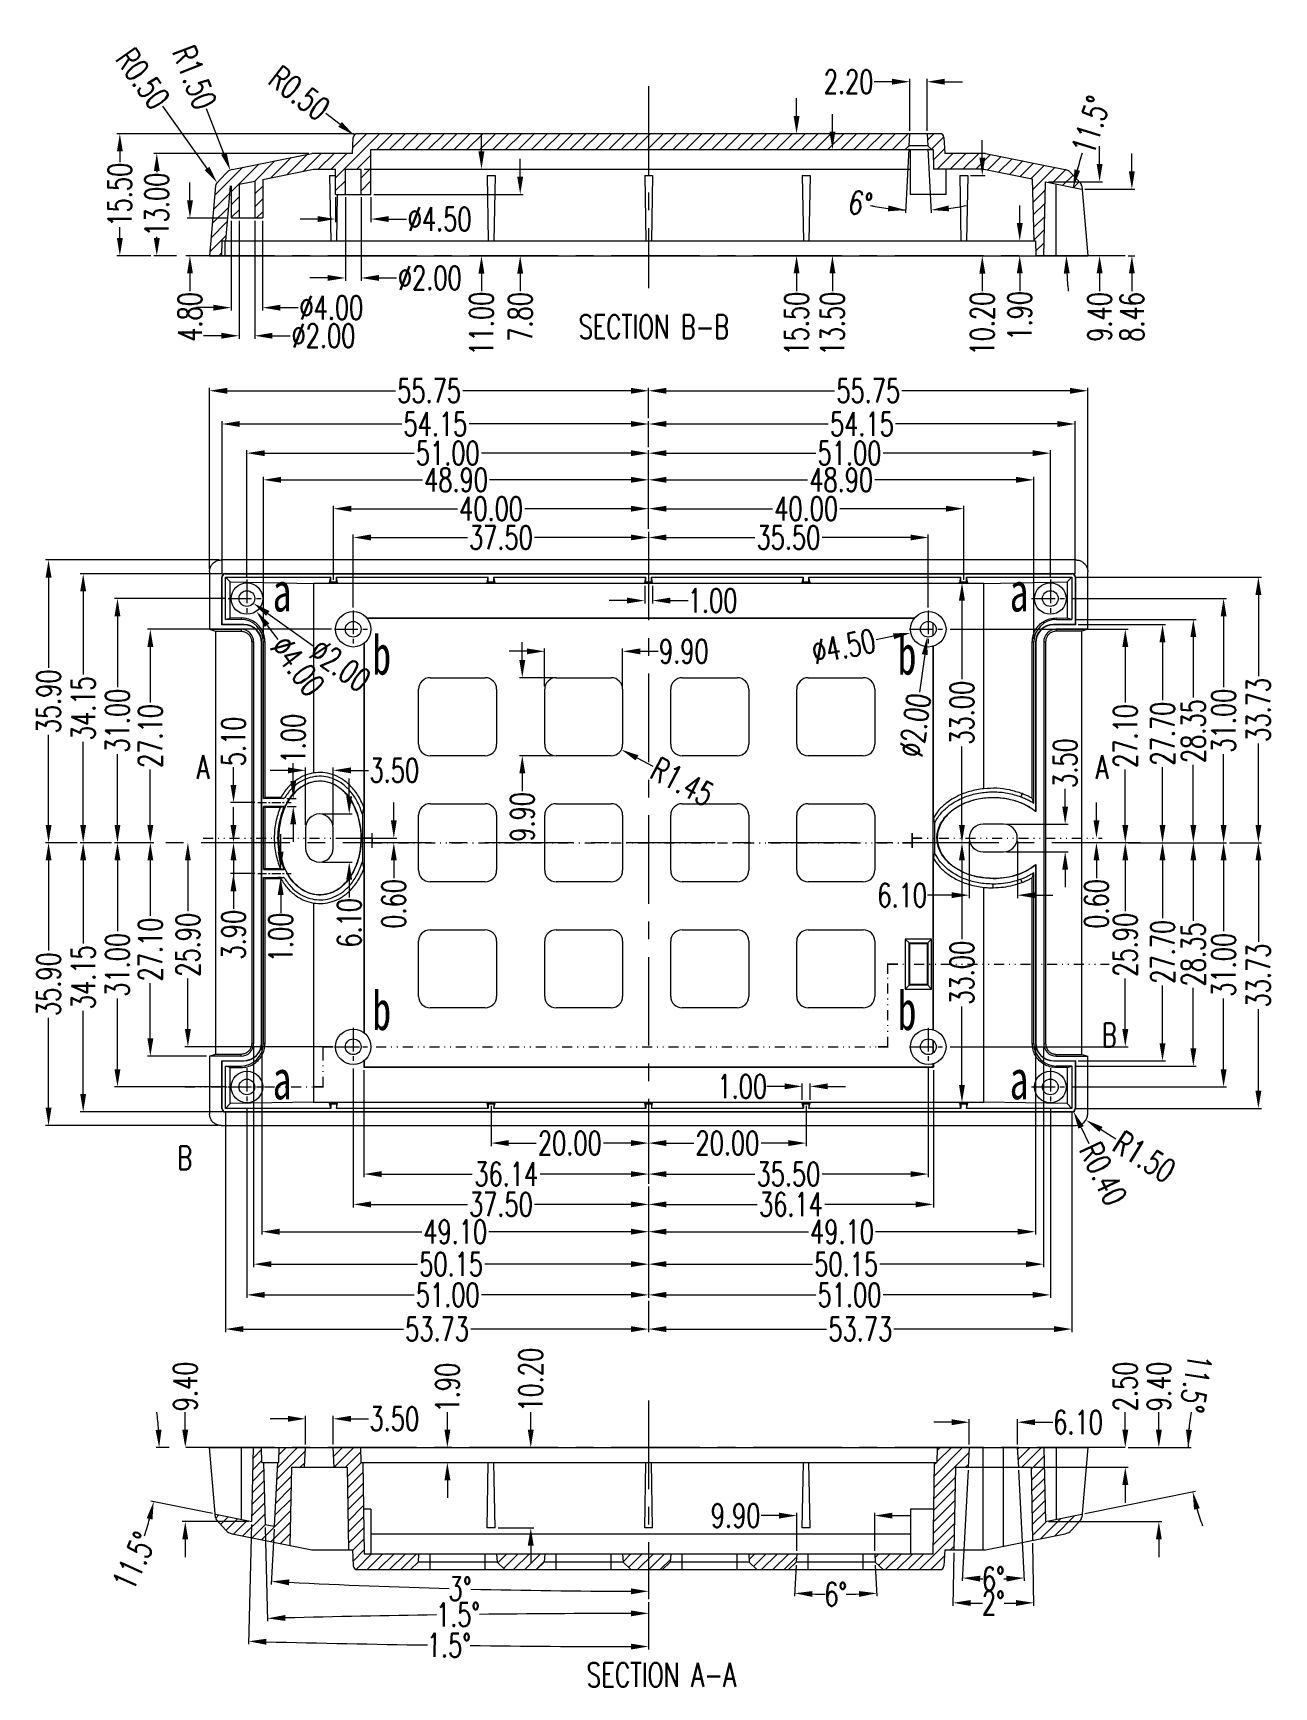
# Model space of a CAD drawing. Header units: millimetres. Extents: x 3723 to 3880, y -349 to -139.
import ezdxf
from ezdxf.enums import TextEntityAlignment as Align

# ---------------------------------------------------------------- set-up
doc = ezdxf.new("R2010")
doc.units = ezdxf.units.MM
doc.linetypes.add('CENTER', pattern=[0.6, 0.375, -0.075, 0.075, -0.075])
doc.linetypes.add('DIVIDE', pattern=[31.75, 12.7, -6.35, 0, -6.35, 0, -6.35])
doc.layers.get('Defpoints').update_dxf_attribs({"linetype": 'CONTINUOUS'})
for name, color, linetype, lineweight in [('dim', 82, 'CONTINUOUS', 9), ('hatch', 56, 'CONTINUOUS', 9), ('part', 7, 'CONTINUOUS', 20)]:
    doc.layers.add(name, color=color, linetype=linetype, lineweight=lineweight)
doc.styles.get("Standard").update_dxf_attribs({"font": 'romans.shx', "width": 0.7})
doc.styles.add('宋体', font='SimSun.ttf', dxfattribs={"width": 0.7})
doc.dimstyles.new('01', dxfattribs={"dimscale": 0.75, "dimtxt": 4, "dimasz": 3, "dimexe": 0.5, "dimexo": 0.5, "dimgap": 0.09, "dimtad": 0, "dimzin": 0, "dimdsep": 46, "dimtxsty": 'Standard', "dimcen": 0, "dimclrd": 256, "dimclre": 256, "dimclrt": 6, "dimadec": 1, "dimazin": 2, "dimtp": 0.01, "dimtm": 0.01, "dimtfac": 1, "dimtofl": 0, "dimtmove": 0, "dimatfit": 0, "dimfxl": 0, "dimtolj": 1, "dimtzin": 0, "dimlwd": -1, "dimlwe": -1, "dimarcsym": 0})

msp = doc.modelspace()

# ---------------------------------------------------------------- texts
at = {"layer": 'dim', "char_height": 5, "width": 7.16038, "attachment_point": 1, "style": '宋体'}
for s, insert in [('a', (3752.975, -207.534)), ('a', (3846.536, -207.534)), ('b', (3765.631, -215.542)), ('b', (3832.325, -215.542)), ('b', (3765.631, -260.67)), ('b', (3832.325, -260.67)), ('a', (3752.975, -269.463)), ('a', (3846.536, -269.463))]:
    msp.add_mtext(s, dxfattribs=dict(at, insert=insert))
at = {"layer": 'hatch', "width": 0.7}
for s, height, p in [('SECTION B-B', 3, (3801.374, -176.393)), ('A', 3, (3744.134, -232.299)), ('A', 3, (3858.279, -232.299)), ('B', 3, (3859.185, -266.299)), ('B', 3, (3741.808, -281.899)), ('SECTION A-A', 3.075, (3802.334, -347.531))]:
    msp.add_text(s, height=height, dxfattribs=at).set_placement(p, align=Align.MIDDLE)

# ---------------------------------------------------------------- blocks, each defined once
blk = doc.blocks.new('*D25')
at = {"layer": 'Defpoints', "color": 0}
for p in [(3078.24, -32.5), (3078.24, -32.5), (3113.74, -41.75)]:
    blk.add_point(p, dxfattribs=at)
at = {"layer": 'dim'}
for p, q in [((3080.49, -32.5), (3091.73, -32.5)), ((3111.49, -32.5), (3100.26, -32.5)), ((3113.74, -41.38), (3113.74, -32.12))]:
    blk.add_line(p, q, dxfattribs=at)
for points in [[(3080.49, -32.12), (3080.49, -32.87), (3078.24, -32.5)], [(3111.49, -32.12), (3111.49, -32.87), (3113.74, -32.5)]]:
    blk.add_solid(points, dxfattribs=at)
at = {"layer": 'dim', "color": 6, "insert": (3095.99, -32.5), "char_height": 3, "attachment_point": 5}
blk.add_mtext('\\A1;35.50', dxfattribs=at)
blk = doc.blocks.new('*D26')
at = {"layer": 'Defpoints', "color": 0}
for p in [(3078.24, -32.5), (3078.24, -32.5), (3040.74, -41.75)]:
    blk.add_point(p, dxfattribs=at)
at = {"layer": 'dim'}
for p, q in [((3040.74, -41.38), (3040.74, -32.12)), ((3042.99, -32.5), (3055.23, -32.5)), ((3075.99, -32.5), (3063.76, -32.5))]:
    blk.add_line(p, q, dxfattribs=at)
for points in [[(3042.99, -32.12), (3042.99, -32.87), (3040.74, -32.5)], [(3075.99, -32.12), (3075.99, -32.87), (3078.24, -32.5)]]:
    blk.add_solid(points, dxfattribs=at)
at = {"layer": 'dim', "color": 6, "insert": (3059.49, -32.5), "char_height": 3, "attachment_point": 5}
blk.add_mtext('\\A1;37.50', dxfattribs=at)
blk = doc.blocks.new('*D27')
at = {"layer": 'Defpoints', "color": 0}
for p in [(3078.24, -21.79), (3078.24, -31.76), (3129.24, -37.85)]:
    blk.add_point(p, dxfattribs=at)
at = {"layer": 'dim'}
for p, q in [((3078.24, -31.38), (3078.24, -21.42)), ((3080.49, -21.79), (3099.48, -21.79)), ((3126.99, -21.79), (3108.01, -21.79)), ((3129.24, -37.48), (3129.24, -21.42))]:
    blk.add_line(p, q, dxfattribs=at)
for points in [[(3080.49, -21.42), (3080.49, -22.17), (3078.24, -21.79)], [(3126.99, -21.42), (3126.99, -22.17), (3129.24, -21.79)]]:
    blk.add_solid(points, dxfattribs=at)
at = {"layer": 'dim', "color": 6, "insert": (3103.74, -21.79), "char_height": 3, "attachment_point": 5}
blk.add_mtext('\\A1;51.00', dxfattribs=at)
blk = doc.blocks.new('*D28')
at = {"layer": 'Defpoints', "color": 0}
for p in [(3078.24, -21.79), (3078.24, -21.79), (3027.24, -37.85)]:
    blk.add_point(p, dxfattribs=at)
at = {"layer": 'dim'}
for p, q in [((3027.24, -37.48), (3027.24, -21.42)), ((3029.49, -21.79), (3048.48, -21.79)), ((3075.99, -21.79), (3057.01, -21.79))]:
    blk.add_line(p, q, dxfattribs=at)
for points in [[(3029.49, -21.42), (3029.49, -22.17), (3027.24, -21.79)], [(3075.99, -21.42), (3075.99, -22.17), (3078.24, -21.79)]]:
    blk.add_solid(points, dxfattribs=at)
at = {"layer": 'dim', "color": 6, "insert": (3052.74, -21.79), "char_height": 3, "attachment_point": 5}
blk.add_mtext('\\A1;51.00', dxfattribs=at)
blk = doc.blocks.new('*D29')
at = {"layer": 'Defpoints', "color": 0}
for p in [(3078.24, -18.09), (3078.24, -21.42), (3024.09, -37.5)]:
    blk.add_point(p, dxfattribs=at)
at = {"layer": 'dim'}
for p, q in [((3024.09, -37.13), (3024.09, -17.71)), ((3026.34, -18.09), (3046.9, -18.09)), ((3075.99, -18.09), (3055.44, -18.09)), ((3078.24, -21.04), (3078.24, -17.71))]:
    blk.add_line(p, q, dxfattribs=at)
for points in [[(3026.34, -17.71), (3026.34, -18.46), (3024.09, -18.09)], [(3075.99, -17.71), (3075.99, -18.46), (3078.24, -18.09)]]:
    blk.add_solid(points, dxfattribs=at)
at = {"layer": 'dim', "color": 6, "insert": (3051.17, -18.09), "char_height": 3, "attachment_point": 5}
blk.add_mtext('\\A1;54.15', dxfattribs=at)
blk = doc.blocks.new('*D30')
at = {"layer": 'Defpoints', "color": 0}
for p in [(3078.24, -18.09), (3078.24, -18.09), (3132.39, -37.5)]:
    blk.add_point(p, dxfattribs=at)
at = {"layer": 'dim'}
for p, q in [((3080.49, -18.09), (3101.05, -18.09)), ((3130.14, -18.09), (3109.59, -18.09)), ((3132.39, -37.13), (3132.39, -17.71))]:
    blk.add_line(p, q, dxfattribs=at)
for points in [[(3080.49, -17.71), (3080.49, -18.46), (3078.24, -18.09)], [(3130.14, -17.71), (3130.14, -18.46), (3132.39, -18.09)]]:
    blk.add_solid(points, dxfattribs=at)
at = {"layer": 'dim', "color": 6, "insert": (3105.32, -18.09), "char_height": 3, "attachment_point": 5}
blk.add_mtext('\\A1;54.15', dxfattribs=at)
blk = doc.blocks.new('*D31')
at = {"layer": 'Defpoints', "color": 0}
for p in [(3078.24, -13.87), (3078.24, -17.71), (3133.99, -36.85)]:
    blk.add_point(p, dxfattribs=at)
at = {"layer": 'dim'}
for p, q in [((3078.24, -17.34), (3078.24, -13.5)), ((3080.49, -13.87), (3101.85, -13.87)), ((3131.74, -13.87), (3110.39, -13.87)), ((3133.99, -36.47), (3133.99, -13.5))]:
    blk.add_line(p, q, dxfattribs=at)
for points in [[(3080.49, -13.5), (3080.49, -14.25), (3078.24, -13.87)], [(3131.74, -13.5), (3131.74, -14.25), (3133.99, -13.87)]]:
    blk.add_solid(points, dxfattribs=at)
at = {"layer": 'dim', "color": 6, "insert": (3106.12, -13.87), "char_height": 3, "attachment_point": 5}
blk.add_mtext('\\A1;55.75', dxfattribs=at)
blk = doc.blocks.new('*D32')
at = {"layer": 'Defpoints', "color": 0}
for p in [(3078.24, -13.87), (3078.24, -13.87), (3022.49, -36.85)]:
    blk.add_point(p, dxfattribs=at)
at = {"layer": 'dim'}
for p, q in [((3022.49, -36.47), (3022.49, -13.5)), ((3024.74, -13.87), (3046.1, -13.87)), ((3075.99, -13.87), (3054.64, -13.87))]:
    blk.add_line(p, q, dxfattribs=at)
for points in [[(3024.74, -13.5), (3024.74, -14.25), (3022.49, -13.87)], [(3075.99, -13.5), (3075.99, -14.25), (3078.24, -13.87)]]:
    blk.add_solid(points, dxfattribs=at)
at = {"layer": 'dim', "color": 6, "insert": (3050.37, -13.87), "char_height": 3, "attachment_point": 5}
blk.add_mtext('\\A1;55.75', dxfattribs=at)
blk = doc.blocks.new('*D33')
at = {"layer": 'Defpoints', "color": 0}
for p in [(3038.34, -44.15), (3014.98, -71.25), (3014.98, -71.25)]:
    blk.add_point(p, dxfattribs=at)
at = {"layer": 'dim'}
for p, q in [((3037.97, -44.15), (3014.61, -44.15)), ((3014.98, -46.4), (3014.98, -53.43)), ((3014.98, -69), (3014.98, -61.97))]:
    blk.add_line(p, q, dxfattribs=at)
for points in [[(3014.61, -46.4), (3015.36, -46.4), (3014.98, -44.15)], [(3014.61, -69), (3015.36, -69), (3014.98, -71.25)]]:
    blk.add_solid(points, dxfattribs=at)
at = {"layer": 'dim', "color": 6, "insert": (3014.98, -57.7), "char_height": 3, "attachment_point": 5, "rotation": 90}
blk.add_mtext('\\A1;27.10', dxfattribs=at)
blk = doc.blocks.new('*D34')
at = {"layer": 'Defpoints', "color": 0}
for p in [(3014.98, -71.25), (3014.98, -71.25), (3022.49, -98.35)]:
    blk.add_point(p, dxfattribs=at)
at = {"layer": 'dim'}
for p, q in [((3014.98, -73.5), (3014.98, -80.53)), ((3014.98, -96.1), (3014.98, -89.07)), ((3022.12, -98.35), (3014.61, -98.35))]:
    blk.add_line(p, q, dxfattribs=at)
for points in [[(3014.61, -73.5), (3015.36, -73.5), (3014.98, -71.25)], [(3014.61, -96.1), (3015.36, -96.1), (3014.98, -98.35)]]:
    blk.add_solid(points, dxfattribs=at)
at = {"layer": 'dim', "color": 6, "insert": (3014.98, -84.8), "char_height": 3, "attachment_point": 5, "rotation": 90}
blk.add_mtext('\\A1;27.10', dxfattribs=at)
blk = doc.blocks.new('*D35')
at = {"layer": 'Defpoints', "color": 0}
for p in [(3024.84, -40.25), (3010.81, -71.25), (3015.8, -71.25)]:
    blk.add_point(p, dxfattribs=at)
at = {"layer": 'dim'}
for p, q in [((3024.47, -40.25), (3010.43, -40.25)), ((3010.81, -42.5), (3010.81, -51.48)), ((3010.81, -69), (3010.81, -60.02)), ((3015.43, -71.25), (3010.43, -71.25))]:
    blk.add_line(p, q, dxfattribs=at)
for points in [[(3010.43, -42.5), (3011.18, -42.5), (3010.81, -40.25)], [(3010.43, -69), (3011.18, -69), (3010.81, -71.25)]]:
    blk.add_solid(points, dxfattribs=at)
at = {"layer": 'dim', "color": 6, "insert": (3010.81, -55.75), "char_height": 3, "attachment_point": 5, "rotation": 90}
blk.add_mtext('\\A1;31.00', dxfattribs=at)
blk = doc.blocks.new('*D36')
at = {"layer": 'Defpoints', "color": 0}
for p in [(3010.81, -71.25), (3010.81, -71.25), (3024.84, -102.25)]:
    blk.add_point(p, dxfattribs=at)
at = {"layer": 'dim'}
for p, q in [((3010.81, -73.5), (3010.81, -82.48)), ((3010.81, -100), (3010.81, -91.02)), ((3024.47, -102.25), (3010.43, -102.25))]:
    blk.add_line(p, q, dxfattribs=at)
for points in [[(3010.43, -73.5), (3011.18, -73.5), (3010.81, -71.25)], [(3010.43, -100), (3011.18, -100), (3010.81, -102.25)]]:
    blk.add_solid(points, dxfattribs=at)
at = {"layer": 'dim', "color": 6, "insert": (3010.81, -86.75), "char_height": 3, "attachment_point": 5, "rotation": 90}
blk.add_mtext('\\A1;31.00', dxfattribs=at)
blk = doc.blocks.new('*D37')
at = {"layer": 'Defpoints', "color": 0}
for p in [(3024.49, -37.1), (3006.46, -71.25), (3010.43, -71.25)]:
    blk.add_point(p, dxfattribs=at)
at = {"layer": 'dim'}
for p, q in [((3024.12, -37.1), (3006.08, -37.1)), ((3006.46, -39.35), (3006.46, -49.91)), ((3006.46, -69), (3006.46, -58.44)), ((3010.06, -71.25), (3006.08, -71.25))]:
    blk.add_line(p, q, dxfattribs=at)
for points in [[(3006.08, -39.35), (3006.83, -39.35), (3006.46, -37.1)], [(3006.08, -69), (3006.83, -69), (3006.46, -71.25)]]:
    blk.add_solid(points, dxfattribs=at)
at = {"layer": 'dim', "color": 6, "insert": (3006.46, -54.18), "char_height": 3, "attachment_point": 5, "rotation": 90}
blk.add_mtext('\\A1;34.15', dxfattribs=at)
blk = doc.blocks.new('*D38')
at = {"layer": 'Defpoints', "color": 0}
for p in [(3006.46, -71.25), (3006.46, -71.25), (3024.49, -105.4)]:
    blk.add_point(p, dxfattribs=at)
at = {"layer": 'dim'}
for p, q in [((3006.46, -73.5), (3006.46, -84.06)), ((3006.46, -103.15), (3006.46, -92.59)), ((3024.12, -105.4), (3006.08, -105.4))]:
    blk.add_line(p, q, dxfattribs=at)
for points in [[(3006.08, -73.5), (3006.83, -73.5), (3006.46, -71.25)], [(3006.08, -103.15), (3006.83, -103.15), (3006.46, -105.4)]]:
    blk.add_solid(points, dxfattribs=at)
at = {"layer": 'dim', "color": 6, "insert": (3006.46, -88.33), "char_height": 3, "attachment_point": 5, "rotation": 90}
blk.add_mtext('\\A1;34.15', dxfattribs=at)
blk = doc.blocks.new('*D39')
at = {"layer": 'Defpoints', "color": 0}
for p in [(3024.09, -35.35), (3002.06, -71.25), (3006.08, -71.25)]:
    blk.add_point(p, dxfattribs=at)
at = {"layer": 'dim'}
for p, q in [((3023.72, -35.35), (3001.69, -35.35)), ((3002.06, -37.6), (3002.06, -49.03)), ((3002.06, -69), (3002.06, -57.57)), ((3005.71, -71.25), (3001.69, -71.25))]:
    blk.add_line(p, q, dxfattribs=at)
for points in [[(3001.69, -37.6), (3002.44, -37.6), (3002.06, -35.35)], [(3001.69, -69), (3002.44, -69), (3002.06, -71.25)]]:
    blk.add_solid(points, dxfattribs=at)
at = {"layer": 'dim', "color": 6, "insert": (3002.06, -53.3), "char_height": 3, "attachment_point": 5, "rotation": 90}
blk.add_mtext('\\A1;35.90', dxfattribs=at)
blk = doc.blocks.new('*D40')
at = {"layer": 'Defpoints', "color": 0}
for p in [(3002.06, -71.25), (3002.06, -71.25), (3023.99, -107.15)]:
    blk.add_point(p, dxfattribs=at)
at = {"layer": 'dim'}
for p, q in [((3002.06, -73.5), (3002.06, -84.93)), ((3002.06, -104.9), (3002.06, -93.47)), ((3023.61, -107.15), (3001.69, -107.15))]:
    blk.add_line(p, q, dxfattribs=at)
for points in [[(3001.69, -73.5), (3002.44, -73.5), (3002.06, -71.25)], [(3001.69, -104.9), (3002.44, -104.9), (3002.06, -107.15)]]:
    blk.add_solid(points, dxfattribs=at)
at = {"layer": 'dim', "color": 6, "insert": (3002.06, -89.2), "char_height": 3, "attachment_point": 5, "rotation": 90}
blk.add_mtext('\\A1;35.90', dxfattribs=at)
blk = doc.blocks.new('*D41')
at = {"layer": 'Defpoints', "color": 0}
for p in [(3116.14, -44.15), (3138.75, -71.25), (3138.75, -71.25)]:
    blk.add_point(p, dxfattribs=at)
at = {"layer": 'dim'}
for p, q in [((3116.52, -44.15), (3139.13, -44.15)), ((3138.75, -46.4), (3138.75, -53.43)), ((3138.75, -69), (3138.75, -61.97))]:
    blk.add_line(p, q, dxfattribs=at)
for points in [[(3138.38, -46.4), (3139.13, -46.4), (3138.75, -44.15)], [(3138.38, -69), (3139.13, -69), (3138.75, -71.25)]]:
    blk.add_solid(points, dxfattribs=at)
at = {"layer": 'dim', "color": 6, "insert": (3138.75, -57.7), "char_height": 3, "attachment_point": 5, "rotation": 90}
blk.add_mtext('\\A1;27.10', dxfattribs=at)
blk = doc.blocks.new('*D42')
at = {"layer": 'Defpoints', "color": 0}
for p in [(3138.75, -71.25), (3138.75, -71.25), (3116.14, -97.15)]:
    blk.add_point(p, dxfattribs=at)
at = {"layer": 'dim'}
for p, q in [((3138.75, -73.5), (3138.75, -79.93)), ((3138.75, -94.9), (3138.75, -88.47)), ((3116.52, -97.15), (3139.13, -97.15))]:
    blk.add_line(p, q, dxfattribs=at)
for points in [[(3138.38, -73.5), (3139.13, -73.5), (3138.75, -71.25)], [(3138.38, -94.9), (3139.13, -94.9), (3138.75, -97.15)]]:
    blk.add_solid(points, dxfattribs=at)
at = {"layer": 'dim', "color": 6, "insert": (3138.75, -84.2), "char_height": 3, "attachment_point": 5, "rotation": 90}
blk.add_mtext('\\A1;25.90', dxfattribs=at)
blk = doc.blocks.new('*D43')
at = {"layer": 'Defpoints', "color": 0}
for p in [(3131.64, -40.25), (3138.75, -71.25), (3151.23, -71.25)]:
    blk.add_point(p, dxfattribs=at)
at = {"layer": 'dim'}
for p, q in [((3132.02, -40.25), (3151.61, -40.25)), ((3151.23, -42.5), (3151.23, -51.48)), ((3151.23, -69), (3151.23, -60.02)), ((3139.13, -71.25), (3151.61, -71.25))]:
    blk.add_line(p, q, dxfattribs=at)
for points in [[(3150.86, -42.5), (3151.61, -42.5), (3151.23, -40.25)], [(3150.86, -69), (3151.61, -69), (3151.23, -71.25)]]:
    blk.add_solid(points, dxfattribs=at)
at = {"layer": 'dim', "color": 6, "insert": (3151.23, -55.75), "char_height": 3, "attachment_point": 5, "rotation": 90}
blk.add_mtext('\\A1;31.00', dxfattribs=at)
blk = doc.blocks.new('*D44')
at = {"layer": 'Defpoints', "color": 0}
for p in [(3151.23, -71.25), (3151.23, -71.25), (3131.64, -102.25)]:
    blk.add_point(p, dxfattribs=at)
at = {"layer": 'dim'}
for p, q in [((3151.23, -73.5), (3151.23, -82.48)), ((3151.23, -100), (3151.23, -91.02)), ((3132.02, -102.25), (3151.61, -102.25))]:
    blk.add_line(p, q, dxfattribs=at)
for points in [[(3150.86, -73.5), (3151.61, -73.5), (3151.23, -71.25)], [(3150.86, -100), (3151.61, -100), (3151.23, -102.25)]]:
    blk.add_solid(points, dxfattribs=at)
at = {"layer": 'dim', "color": 6, "insert": (3151.23, -86.75), "char_height": 3, "attachment_point": 5, "rotation": 90}
blk.add_mtext('\\A1;31.00', dxfattribs=at)
blk = doc.blocks.new('*D45')
at = {"layer": 'Defpoints', "color": 0}
for p in [(3131.97, -37.53), (3151.61, -71.25), (3155.65, -71.25)]:
    blk.add_point(p, dxfattribs=at)
at = {"layer": 'dim'}
for p, q in [((3132.34, -37.53), (3156.03, -37.53)), ((3155.65, -39.78), (3155.65, -50.12)), ((3155.65, -69), (3155.65, -58.66)), ((3151.98, -71.25), (3156.03, -71.25))]:
    blk.add_line(p, q, dxfattribs=at)
for points in [[(3155.28, -39.78), (3156.03, -39.78), (3155.65, -37.53)], [(3155.28, -69), (3156.03, -69), (3155.65, -71.25)]]:
    blk.add_solid(points, dxfattribs=at)
at = {"layer": 'dim', "color": 6, "insert": (3155.65, -54.39), "char_height": 3, "attachment_point": 5, "rotation": 90}
blk.add_mtext('\\A1;33.73', dxfattribs=at)
blk = doc.blocks.new('*D46')
at = {"layer": 'Defpoints', "color": 0}
for p in [(3155.65, -71.25), (3155.65, -71.25), (3131.97, -104.98)]:
    blk.add_point(p, dxfattribs=at)
at = {"layer": 'dim'}
for p, q in [((3155.65, -73.5), (3155.65, -83.85)), ((3155.65, -102.73), (3155.65, -92.38)), ((3132.34, -104.98), (3156.03, -104.98))]:
    blk.add_line(p, q, dxfattribs=at)
for points in [[(3155.28, -73.5), (3156.03, -73.5), (3155.65, -71.25)], [(3155.28, -102.73), (3156.03, -102.73), (3155.65, -104.98)]]:
    blk.add_solid(points, dxfattribs=at)
at = {"layer": 'dim', "color": 6, "insert": (3155.65, -88.11), "char_height": 3, "attachment_point": 5, "rotation": 90}
blk.add_mtext('\\A1;33.73', dxfattribs=at)
blk = doc.blocks.new('*D47')
at = {"layer": 'Defpoints', "color": 0}
for p in [(3019.75, -71.25), (3019.75, -71.25), (3038.34, -97.15)]:
    blk.add_point(p, dxfattribs=at)
at = {"layer": 'dim'}
for p, q in [((3019.75, -73.5), (3019.75, -79.93)), ((3019.75, -94.9), (3019.75, -88.47)), ((3037.97, -97.15), (3019.37, -97.15))]:
    blk.add_line(p, q, dxfattribs=at)
for points in [[(3019.37, -73.5), (3020.12, -73.5), (3019.75, -71.25)], [(3019.37, -94.9), (3020.12, -94.9), (3019.75, -97.15)]]:
    blk.add_solid(points, dxfattribs=at)
at = {"layer": 'dim', "color": 6, "insert": (3019.75, -84.2), "char_height": 3, "attachment_point": 5, "rotation": 90}
blk.add_mtext('\\A1;25.90', dxfattribs=at)
blk = doc.blocks.new('*D48')
at = {"layer": 'Defpoints', "color": 0}
for p in [(3143.48, -71.25), (3143.48, -71.25), (3132.39, -98.95)]:
    blk.add_point(p, dxfattribs=at)
at = {"layer": 'dim'}
for p, q in [((3143.48, -73.5), (3143.48, -80.83)), ((3143.48, -96.7), (3143.48, -89.37)), ((3132.77, -98.95), (3143.85, -98.95))]:
    blk.add_line(p, q, dxfattribs=at)
for points in [[(3143.1, -73.5), (3143.85, -73.5), (3143.48, -71.25)], [(3143.1, -96.7), (3143.85, -96.7), (3143.48, -98.95)]]:
    blk.add_solid(points, dxfattribs=at)
at = {"layer": 'dim', "color": 6, "insert": (3143.48, -85.1), "char_height": 3, "attachment_point": 5, "rotation": 90}
blk.add_mtext('\\A1;27.70', dxfattribs=at)
blk = doc.blocks.new('*D49')
at = {"layer": 'Defpoints', "color": 0}
for p in [(3132.39, -43.55), (3143.48, -71.25), (3143.48, -71.25)]:
    blk.add_point(p, dxfattribs=at)
at = {"layer": 'dim'}
for p, q in [((3132.77, -43.55), (3143.85, -43.55)), ((3143.48, -45.8), (3143.48, -53.13)), ((3143.48, -69), (3143.48, -61.67))]:
    blk.add_line(p, q, dxfattribs=at)
for points in [[(3143.1, -45.8), (3143.85, -45.8), (3143.48, -43.55)], [(3143.1, -69), (3143.85, -69), (3143.48, -71.25)]]:
    blk.add_solid(points, dxfattribs=at)
at = {"layer": 'dim', "color": 6, "insert": (3143.48, -57.4), "char_height": 3, "attachment_point": 5, "rotation": 90}
blk.add_mtext('\\A1;27.70', dxfattribs=at)
blk = doc.blocks.new('*D50')
at = {"layer": 'Defpoints', "color": 0}
for p in [(3131.97, -42.9), (3147.39, -71.25), (3147.39, -71.25)]:
    blk.add_point(p, dxfattribs=at)
at = {"layer": 'dim'}
for p, q in [((3132.34, -42.9), (3147.77, -42.9)), ((3147.39, -45.15), (3147.39, -52.81)), ((3147.39, -69), (3147.39, -61.35))]:
    blk.add_line(p, q, dxfattribs=at)
for points in [[(3147.02, -45.15), (3147.77, -45.15), (3147.39, -42.9)], [(3147.02, -69), (3147.77, -69), (3147.39, -71.25)]]:
    blk.add_solid(points, dxfattribs=at)
at = {"layer": 'dim', "color": 6, "insert": (3147.39, -57.08), "char_height": 3, "attachment_point": 5, "rotation": 90}
blk.add_mtext('\\A1;28.35', dxfattribs=at)
blk = doc.blocks.new('*D51')
at = {"layer": 'Defpoints', "color": 0}
for p in [(3147.39, -71.25), (3147.39, -71.25), (3131.97, -99.6)]:
    blk.add_point(p, dxfattribs=at)
at = {"layer": 'dim'}
for p, q in [((3147.39, -73.5), (3147.39, -81.16)), ((3147.39, -97.35), (3147.39, -89.69)), ((3132.34, -99.6), (3147.77, -99.6))]:
    blk.add_line(p, q, dxfattribs=at)
for points in [[(3147.02, -73.5), (3147.77, -73.5), (3147.39, -71.25)], [(3147.02, -97.35), (3147.77, -97.35), (3147.39, -99.6)]]:
    blk.add_solid(points, dxfattribs=at)
at = {"layer": 'dim', "color": 6, "insert": (3147.39, -85.43), "char_height": 3, "attachment_point": 5, "rotation": 90}
blk.add_mtext('\\A1;28.35', dxfattribs=at)
blk = doc.blocks.new('*D52')
at = {"layer": 'Defpoints', "color": 0}
for p in [(3040.74, -99.55), (3078.24, -117.16), (3078.24, -117.16)]:
    blk.add_point(p, dxfattribs=at)
at = {"layer": 'dim'}
for p, q in [((3040.74, -99.93), (3040.74, -117.54)), ((3042.99, -117.16), (3055.23, -117.16)), ((3075.99, -117.16), (3063.76, -117.16))]:
    blk.add_line(p, q, dxfattribs=at)
for points in [[(3042.99, -116.79), (3042.99, -117.54), (3040.74, -117.16)], [(3075.99, -116.79), (3075.99, -117.54), (3078.24, -117.16)]]:
    blk.add_solid(points, dxfattribs=at)
at = {"layer": 'dim', "color": 6, "insert": (3059.49, -117.16), "char_height": 3, "attachment_point": 5}
blk.add_mtext('\\A1;37.50', dxfattribs=at)
blk = doc.blocks.new('*D53')
at = {"layer": 'Defpoints', "color": 0}
for p in [(3113.74, -99.4), (3078.24, -113.31), (3078.24, -113.31)]:
    blk.add_point(p, dxfattribs=at)
at = {"layer": 'dim'}
for p, q in [((3113.74, -99.78), (3113.74, -113.69)), ((3080.49, -113.31), (3091.73, -113.31)), ((3111.49, -113.31), (3100.26, -113.31))]:
    blk.add_line(p, q, dxfattribs=at)
for points in [[(3080.49, -112.94), (3080.49, -113.69), (3078.24, -113.31)], [(3111.49, -112.94), (3111.49, -113.69), (3113.74, -113.31)]]:
    blk.add_solid(points, dxfattribs=at)
at = {"layer": 'dim', "color": 6, "insert": (3095.99, -113.31), "char_height": 3, "attachment_point": 5}
blk.add_mtext('\\A1;35.50', dxfattribs=at)
blk = doc.blocks.new('*D54')
at = {"layer": 'Defpoints', "color": 0}
for p in [(3129.24, -104.65), (3078.24, -114.53), (3078.24, -128.65)]:
    blk.add_point(p, dxfattribs=at)
at = {"layer": 'dim'}
for p, q in [((3129.24, -105.03), (3129.24, -129.02)), ((3078.24, -114.91), (3078.24, -129.02)), ((3080.49, -128.65), (3099.48, -128.65)), ((3126.99, -128.65), (3108.01, -128.65))]:
    blk.add_line(p, q, dxfattribs=at)
for points in [[(3080.49, -128.27), (3080.49, -129.02), (3078.24, -128.65)], [(3126.99, -128.27), (3126.99, -129.02), (3129.24, -128.65)]]:
    blk.add_solid(points, dxfattribs=at)
at = {"layer": 'dim', "color": 6, "insert": (3103.74, -128.65), "char_height": 3, "attachment_point": 5}
blk.add_mtext('\\A1;51.00', dxfattribs=at)
blk = doc.blocks.new('*D55')
at = {"layer": 'Defpoints', "color": 0}
for p in [(3027.24, -104.65), (3078.24, -128.65), (3078.24, -128.65)]:
    blk.add_point(p, dxfattribs=at)
at = {"layer": 'dim'}
for p, q in [((3027.24, -105.03), (3027.24, -129.02)), ((3029.49, -128.65), (3048.48, -128.65)), ((3075.99, -128.65), (3057.01, -128.65))]:
    blk.add_line(p, q, dxfattribs=at)
for points in [[(3029.49, -128.27), (3029.49, -129.02), (3027.24, -128.65)], [(3075.99, -128.27), (3075.99, -129.02), (3078.24, -128.65)]]:
    blk.add_solid(points, dxfattribs=at)
at = {"layer": 'dim', "color": 6, "insert": (3052.74, -128.65), "char_height": 3, "attachment_point": 5}
blk.add_mtext('\\A1;51.00', dxfattribs=at)
blk = doc.blocks.new('*D56')
at = {"layer": 'Defpoints', "color": 0}
for p in [(3131.97, -104.98), (3078.24, -129.02), (3078.24, -132.99)]:
    blk.add_point(p, dxfattribs=at)
at = {"layer": 'dim'}
for p, q in [((3131.97, -105.35), (3131.97, -133.37)), ((3078.24, -129.4), (3078.24, -133.37)), ((3080.49, -132.99), (3100.84, -132.99)), ((3129.72, -132.99), (3109.37, -132.99))]:
    blk.add_line(p, q, dxfattribs=at)
for points in [[(3080.49, -132.62), (3080.49, -133.37), (3078.24, -132.99)], [(3129.72, -132.62), (3129.72, -133.37), (3131.97, -132.99)]]:
    blk.add_solid(points, dxfattribs=at)
at = {"layer": 'dim', "color": 6, "insert": (3105.11, -132.99), "char_height": 3, "attachment_point": 5}
blk.add_mtext('\\A1;53.73', dxfattribs=at)
blk = doc.blocks.new('*D57')
at = {"layer": 'Defpoints', "color": 0}
for p in [(3024.52, -104.98), (3078.24, -132.99), (3078.24, -132.99)]:
    blk.add_point(p, dxfattribs=at)
at = {"layer": 'dim'}
for p, q in [((3024.52, -105.35), (3024.52, -133.37)), ((3026.77, -132.99), (3047.11, -132.99)), ((3075.99, -132.99), (3055.65, -132.99))]:
    blk.add_line(p, q, dxfattribs=at)
for points in [[(3026.77, -132.62), (3026.77, -133.37), (3024.52, -132.99)], [(3075.99, -132.62), (3075.99, -133.37), (3078.24, -132.99)]]:
    blk.add_solid(points, dxfattribs=at)
at = {"layer": 'dim', "color": 6, "insert": (3051.38, -132.99), "char_height": 3, "attachment_point": 5}
blk.add_mtext('\\A1;53.73', dxfattribs=at)
blk = doc.blocks.new('*D74')
at = {"layer": 'Defpoints', "color": 0}
for p in [(3114.39, -99.75), (3078.24, -117.16), (3078.24, -117.16)]:
    blk.add_point(p, dxfattribs=at)
at = {"layer": 'dim'}
for p, q in [((3114.39, -100.12), (3114.39, -117.54)), ((3080.49, -117.16), (3092, -117.16)), ((3112.14, -117.16), (3100.63, -117.16))]:
    blk.add_line(p, q, dxfattribs=at)
for points in [[(3080.49, -116.79), (3080.49, -117.54), (3078.24, -117.16)], [(3112.14, -116.79), (3112.14, -117.54), (3114.39, -117.16)]]:
    blk.add_solid(points, dxfattribs=at)
at = {"layer": 'dim', "color": 6, "insert": (3096.31, -117.16), "char_height": 3, "attachment_point": 5}
blk.add_mtext('\\A1;36.14', dxfattribs=at)
blk = doc.blocks.new('*D75')
at = {"layer": 'Defpoints', "color": 0}
for p in [(3042.1, -99.75), (3078.24, -113.31), (3078.24, -113.31)]:
    blk.add_point(p, dxfattribs=at)
at = {"layer": 'dim'}
for p, q in [((3042.1, -100.12), (3042.1, -113.69)), ((3044.35, -113.31), (3055.85, -113.31)), ((3075.99, -113.31), (3064.49, -113.31))]:
    blk.add_line(p, q, dxfattribs=at)
for points in [[(3044.35, -112.94), (3044.35, -113.69), (3042.1, -113.31)], [(3075.99, -112.94), (3075.99, -113.69), (3078.24, -113.31)]]:
    blk.add_solid(points, dxfattribs=at)
at = {"layer": 'dim', "color": 6, "insert": (3060.17, -113.31), "char_height": 3, "attachment_point": 5}
blk.add_mtext('\\A1;36.14', dxfattribs=at)
blk = doc.blocks.new('*D76')
at = {"layer": 'Defpoints', "color": 0}
for p in [(3031.95, -65.65), (3031.98, -66.65), (3033.13, -65.65)]:
    blk.add_point(p, dxfattribs=at)
at = {"layer": 'dim'}
for p, q in [((3033.13, -63.4), (3033.13, -61.15)), ((3032.32, -65.65), (3033.5, -65.65)), ((3032.36, -66.65), (3033.5, -66.65)), ((3033.13, -68.9), (3033.13, -71.15))]:
    blk.add_line(p, q, dxfattribs=at)
for points in [[(3032.75, -63.4), (3033.5, -63.4), (3033.13, -65.65)], [(3032.75, -68.9), (3033.5, -68.9), (3033.13, -66.65)]]:
    blk.add_solid(points, dxfattribs=at)
at = {"layer": 'dim', "color": 6, "insert": (3033.13, -58.04), "char_height": 3, "attachment_point": 5, "rotation": 90}
blk.add_mtext('\\A1;1.00', dxfattribs=at)
blk = doc.blocks.new('*D77')
at = {"layer": 'Defpoints', "color": 0}
for p in [(3028.61, -66.15), (3025.54, -71.25), (3025.54, -71.25)]:
    blk.add_point(p, dxfattribs=at)
at = {"layer": 'dim'}
for p, q in [((3025.54, -63.9), (3025.54, -61.65)), ((3028.24, -66.15), (3025.16, -66.15)), ((3025.54, -73.5), (3025.54, -75.75))]:
    blk.add_line(p, q, dxfattribs=at)
for points in [[(3025.16, -63.9), (3025.91, -63.9), (3025.54, -66.15)], [(3025.16, -73.5), (3025.91, -73.5), (3025.54, -71.25)]]:
    blk.add_solid(points, dxfattribs=at)
at = {"layer": 'dim', "color": 6, "insert": (3025.54, -58.38), "char_height": 3, "attachment_point": 5, "rotation": 90}
blk.add_mtext('\\A1;5.10', dxfattribs=at)
blk = doc.blocks.new('*D78')
at = {"layer": 'Defpoints', "color": 0}
for p in [(3025.54, -71.25), (3025.54, -71.25), (3028.61, -75.15)]:
    blk.add_point(p, dxfattribs=at)
at = {"layer": 'dim'}
for p, q in [((3025.54, -69), (3025.54, -66.75)), ((3028.24, -75.15), (3025.16, -75.15)), ((3025.54, -77.4), (3025.54, -79.65))]:
    blk.add_line(p, q, dxfattribs=at)
for points in [[(3025.16, -69), (3025.91, -69), (3025.54, -71.25)], [(3025.16, -77.4), (3025.91, -77.4), (3025.54, -75.15)]]:
    blk.add_solid(points, dxfattribs=at)
at = {"layer": 'dim', "color": 6, "insert": (3025.54, -82.92), "char_height": 3, "attachment_point": 5, "rotation": 90}
blk.add_mtext('\\A1;3.90', dxfattribs=at)
blk = doc.blocks.new('*D79')
at = {"layer": 'Defpoints', "color": 0}
for p in [(3031.98, -74.65), (3031.53, -75.65), (3031.95, -75.65)]:
    blk.add_point(p, dxfattribs=at)
at = {"layer": 'dim'}
for p, q in [((3031.53, -72.4), (3031.53, -70.15)), ((3031.61, -74.65), (3031.15, -74.65)), ((3031.57, -75.65), (3031.15, -75.65)), ((3031.53, -77.9), (3031.53, -80.15))]:
    blk.add_line(p, q, dxfattribs=at)
for points in [[(3031.15, -72.4), (3031.9, -72.4), (3031.53, -74.65)], [(3031.15, -77.9), (3031.9, -77.9), (3031.53, -75.65)]]:
    blk.add_solid(points, dxfattribs=at)
at = {"layer": 'dim', "color": 6, "insert": (3031.53, -83.27), "char_height": 3, "attachment_point": 5, "rotation": 90}
blk.add_mtext('\\A1;1.00', dxfattribs=at)
blk = doc.blocks.new('*D80')
at = {"layer": 'Defpoints', "color": 0}
for p in [(3128.39, -96.75), (3078.24, -124.75), (3078.24, -124.75)]:
    blk.add_point(p, dxfattribs=at)
at = {"layer": 'dim'}
for p, q in [((3128.39, -97.13), (3128.39, -125.12)), ((3080.49, -124.75), (3099.05, -124.75)), ((3126.14, -124.75), (3107.59, -124.75))]:
    blk.add_line(p, q, dxfattribs=at)
for points in [[(3080.49, -124.37), (3080.49, -125.12), (3078.24, -124.75)], [(3126.14, -124.37), (3126.14, -125.12), (3128.39, -124.75)]]:
    blk.add_solid(points, dxfattribs=at)
at = {"layer": 'dim', "color": 6, "insert": (3103.32, -124.75), "char_height": 3, "attachment_point": 5}
blk.add_mtext('\\A1;50.15', dxfattribs=at)
blk = doc.blocks.new('*D81')
at = {"layer": 'Defpoints', "color": 0}
for p in [(3028.09, -96.75), (3078.24, -124.75), (3078.24, -124.75)]:
    blk.add_point(p, dxfattribs=at)
at = {"layer": 'dim'}
for p, q in [((3028.09, -97.13), (3028.09, -125.12)), ((3030.34, -124.75), (3048.9, -124.75)), ((3075.99, -124.75), (3057.44, -124.75))]:
    blk.add_line(p, q, dxfattribs=at)
for points in [[(3030.34, -124.37), (3030.34, -125.12), (3028.09, -124.75)], [(3075.99, -124.37), (3075.99, -125.12), (3078.24, -124.75)]]:
    blk.add_solid(points, dxfattribs=at)
at = {"layer": 'dim', "color": 6, "insert": (3053.17, -124.75), "char_height": 3, "attachment_point": 5}
blk.add_mtext('\\A1;50.15', dxfattribs=at)
blk = doc.blocks.new('*D82')
at = {"layer": 'Defpoints', "color": 0}
for p in [(3029.14, -96.65), (3078.24, -120.63), (3078.24, -120.63)]:
    blk.add_point(p, dxfattribs=at)
at = {"layer": 'dim'}
for p, q in [((3029.14, -97.03), (3029.14, -121)), ((3031.39, -120.63), (3049.43, -120.63)), ((3075.99, -120.63), (3057.96, -120.63))]:
    blk.add_line(p, q, dxfattribs=at)
for points in [[(3031.39, -120.25), (3031.39, -121), (3029.14, -120.63)], [(3075.99, -120.25), (3075.99, -121), (3078.24, -120.63)]]:
    blk.add_solid(points, dxfattribs=at)
at = {"layer": 'dim', "color": 6, "insert": (3053.69, -120.63), "char_height": 3, "attachment_point": 5}
blk.add_mtext('\\A1;49.10', dxfattribs=at)
blk = doc.blocks.new('*D83')
at = {"layer": 'Defpoints', "color": 0}
for p in [(3127.34, -96.65), (3078.24, -120.63), (3078.24, -120.63)]:
    blk.add_point(p, dxfattribs=at)
at = {"layer": 'dim'}
for p, q in [((3127.34, -97.03), (3127.34, -121)), ((3080.49, -120.63), (3098.53, -120.63)), ((3125.09, -120.63), (3107.06, -120.63))]:
    blk.add_line(p, q, dxfattribs=at)
for points in [[(3080.49, -120.25), (3080.49, -121), (3078.24, -120.63)], [(3125.09, -120.25), (3125.09, -121), (3127.34, -120.63)]]:
    blk.add_solid(points, dxfattribs=at)
at = {"layer": 'dim', "color": 6, "insert": (3102.79, -120.63), "char_height": 3, "attachment_point": 5}
blk.add_mtext('\\A1;49.10', dxfattribs=at)
blk = doc.blocks.new('*D84')
at = {"layer": 'Defpoints', "color": 0}
for p in [(3078.24, -25.18), (3078.24, -25.18), (3127.14, -45.75)]:
    blk.add_point(p, dxfattribs=at)
at = {"layer": 'dim'}
for p, q in [((3080.49, -25.18), (3098.43, -25.18)), ((3124.89, -25.18), (3106.96, -25.18)), ((3127.14, -45.38), (3127.14, -24.8))]:
    blk.add_line(p, q, dxfattribs=at)
for points in [[(3080.49, -24.8), (3080.49, -25.55), (3078.24, -25.18)], [(3124.89, -24.8), (3124.89, -25.55), (3127.14, -25.18)]]:
    blk.add_solid(points, dxfattribs=at)
at = {"layer": 'dim', "color": 6, "insert": (3102.69, -25.18), "char_height": 3, "attachment_point": 5}
blk.add_mtext('\\A1;48.90', dxfattribs=at)
blk = doc.blocks.new('*D85')
at = {"layer": 'Defpoints', "color": 0}
for p in [(3078.24, -25.18), (3078.24, -25.18), (3029.34, -45.75)]:
    blk.add_point(p, dxfattribs=at)
at = {"layer": 'dim'}
for p, q in [((3029.34, -45.38), (3029.34, -24.8)), ((3031.59, -25.18), (3049.52, -25.18)), ((3075.99, -25.18), (3058.06, -25.18))]:
    blk.add_line(p, q, dxfattribs=at)
for points in [[(3031.59, -24.8), (3031.59, -25.55), (3029.34, -25.18)], [(3075.99, -24.8), (3075.99, -25.55), (3078.24, -25.18)]]:
    blk.add_solid(points, dxfattribs=at)
at = {"layer": 'dim', "color": 6, "insert": (3053.79, -25.18), "char_height": 3, "attachment_point": 5}
blk.add_mtext('\\A1;48.90', dxfattribs=at)
blk = doc.blocks.new('*D86')
at = {"layer": 'Defpoints', "color": 0}
for p in [(3078.24, -28.84), (3078.24, -28.84), (3118.24, -38.25)]:
    blk.add_point(p, dxfattribs=at)
at = {"layer": 'dim'}
for p, q in [((3080.49, -28.84), (3093.98, -28.84)), ((3115.99, -28.84), (3102.51, -28.84)), ((3118.24, -37.88), (3118.24, -28.47))]:
    blk.add_line(p, q, dxfattribs=at)
for points in [[(3080.49, -28.47), (3080.49, -29.22), (3078.24, -28.84)], [(3115.99, -28.47), (3115.99, -29.22), (3118.24, -28.84)]]:
    blk.add_solid(points, dxfattribs=at)
at = {"layer": 'dim', "color": 6, "insert": (3098.24, -28.84), "char_height": 3, "attachment_point": 5}
blk.add_mtext('\\A1;40.00', dxfattribs=at)
blk = doc.blocks.new('*D87')
at = {"layer": 'Defpoints', "color": 0}
for p in [(3078.24, -28.84), (3078.24, -28.84), (3038.24, -38.25)]:
    blk.add_point(p, dxfattribs=at)
at = {"layer": 'dim'}
for p, q in [((3038.24, -37.88), (3038.24, -28.47)), ((3040.49, -28.84), (3053.98, -28.84)), ((3075.99, -28.84), (3062.51, -28.84))]:
    blk.add_line(p, q, dxfattribs=at)
for points in [[(3040.49, -28.47), (3040.49, -29.22), (3038.24, -28.84)], [(3075.99, -28.47), (3075.99, -29.22), (3078.24, -28.84)]]:
    blk.add_solid(points, dxfattribs=at)
at = {"layer": 'dim', "color": 6, "insert": (3058.24, -28.84), "char_height": 3, "attachment_point": 5}
blk.add_mtext('\\A1;40.00', dxfattribs=at)
blk = doc.blocks.new('*D88')
at = {"layer": 'Defpoints', "color": 0}
for p in [(3098.24, -104.25), (3078.24, -109.38), (3078.24, -109.38)]:
    blk.add_point(p, dxfattribs=at)
at = {"layer": 'dim'}
for p, q in [((3098.24, -104.63), (3098.24, -109.75)), ((3080.49, -109.38), (3083.98, -109.38)), ((3095.99, -109.38), (3092.51, -109.38))]:
    blk.add_line(p, q, dxfattribs=at)
for points in [[(3080.49, -109), (3080.49, -109.75), (3078.24, -109.38)], [(3095.99, -109), (3095.99, -109.75), (3098.24, -109.38)]]:
    blk.add_solid(points, dxfattribs=at)
at = {"layer": 'dim', "color": 6, "insert": (3088.24, -109.38), "char_height": 3, "attachment_point": 5}
blk.add_mtext('\\A1;20.00', dxfattribs=at)
blk = doc.blocks.new('*D89')
at = {"layer": 'Defpoints', "color": 0}
for p in [(3058.24, -104.25), (3078.24, -109.38), (3078.24, -109.38)]:
    blk.add_point(p, dxfattribs=at)
at = {"layer": 'dim'}
for p, q in [((3058.24, -104.63), (3058.24, -109.75)), ((3060.49, -109.38), (3063.98, -109.38)), ((3075.99, -109.38), (3072.51, -109.38))]:
    blk.add_line(p, q, dxfattribs=at)
for points in [[(3060.49, -109), (3060.49, -109.75), (3058.24, -109.38)], [(3075.99, -109), (3075.99, -109.75), (3078.24, -109.38)]]:
    blk.add_solid(points, dxfattribs=at)
at = {"layer": 'dim', "color": 6, "insert": (3068.24, -109.38), "char_height": 3, "attachment_point": 5}
blk.add_mtext('\\A1;20.00', dxfattribs=at)
blk = doc.blocks.new('*D90')
at = {"layer": 'Defpoints', "color": 0}
for p in [(3097.74, -102.18), (3097.74, -104.25), (3098.74, -104.25)]:
    blk.add_point(p, dxfattribs=at)
at = {"layer": 'dim'}
for p, q in [((3095.49, -102.18), (3093.24, -102.18)), ((3097.74, -103.88), (3097.74, -101.8)), ((3098.74, -103.88), (3098.74, -101.8)), ((3100.99, -102.18), (3103.24, -102.18))]:
    blk.add_line(p, q, dxfattribs=at)
for points in [[(3095.49, -101.8), (3095.49, -102.55), (3097.74, -102.18)], [(3100.99, -101.8), (3100.99, -102.55), (3098.74, -102.18)]]:
    blk.add_solid(points, dxfattribs=at)
at = {"layer": 'dim', "color": 6, "insert": (3090.13, -102.18), "char_height": 3, "attachment_point": 5}
blk.add_mtext('\\A1;1.00', dxfattribs=at)
blk = doc.blocks.new('*D91')
at = {"layer": 'Defpoints', "color": 0}
for p in [(3118.02, -71.25), (3118.02, -71.25), (3118.74, -104.25)]:
    blk.add_point(p, dxfattribs=at)
at = {"layer": 'dim'}
for p, q in [((3118.02, -73.5), (3118.02, -83.48)), ((3118.02, -102), (3118.02, -92.02)), ((3118.37, -104.25), (3117.64, -104.25))]:
    blk.add_line(p, q, dxfattribs=at)
for points in [[(3117.64, -73.5), (3118.39, -73.5), (3118.02, -71.25)], [(3117.64, -102), (3118.39, -102), (3118.02, -104.25)]]:
    blk.add_solid(points, dxfattribs=at)
at = {"layer": 'dim', "color": 6, "insert": (3118.02, -87.75), "char_height": 3, "attachment_point": 5, "rotation": 90}
blk.add_mtext('\\A1;33.00', dxfattribs=at)
blk = doc.blocks.new('*D92')
at = {"layer": 'Defpoints', "color": 0}
for p in [(3118.74, -38.25), (3118.02, -71.25), (3118.02, -71.25)]:
    blk.add_point(p, dxfattribs=at)
at = {"layer": 'dim'}
for p, q in [((3118.37, -38.25), (3117.64, -38.25)), ((3118.02, -40.5), (3118.02, -50.48)), ((3118.02, -69), (3118.02, -59.02))]:
    blk.add_line(p, q, dxfattribs=at)
for points in [[(3117.64, -40.5), (3118.39, -40.5), (3118.02, -38.25)], [(3117.64, -69), (3118.39, -69), (3118.02, -71.25)]]:
    blk.add_solid(points, dxfattribs=at)
at = {"layer": 'dim', "color": 6, "insert": (3118.02, -54.75), "char_height": 3, "attachment_point": 5, "rotation": 90}
blk.add_mtext('\\A1;33.00', dxfattribs=at)
blk = doc.blocks.new('*D93')
at = {"layer": 'Defpoints', "color": 0}
for p in [(3074.94, -46.95), (3065.04, -51.75), (3074.94, -51.75)]:
    blk.add_point(p, dxfattribs=at)
at = {"layer": 'dim'}
for p, q in [((3062.79, -46.95), (3060.54, -46.95)), ((3065.04, -51.38), (3065.04, -46.58)), ((3074.94, -51.38), (3074.94, -46.58)), ((3077.19, -46.95), (3079.44, -46.95))]:
    blk.add_line(p, q, dxfattribs=at)
for points in [[(3062.79, -46.58), (3062.79, -47.33), (3065.04, -46.95)], [(3077.19, -46.58), (3077.19, -47.33), (3074.94, -46.95)]]:
    blk.add_solid(points, dxfattribs=at)
at = {"layer": 'dim', "color": 6, "insert": (3082.71, -46.95), "char_height": 3, "attachment_point": 5}
blk.add_mtext('\\A1;9.90', dxfattribs=at)
blk = doc.blocks.new('*D94')
at = {"layer": 'Defpoints', "color": 0}
for p in [(3062.2, -50.3), (3066.49, -50.3), (3066.49, -60.2)]:
    blk.add_point(p, dxfattribs=at)
at = {"layer": 'dim'}
for p, q in [((3062.2, -48.05), (3062.2, -45.8)), ((3066.12, -50.3), (3061.83, -50.3)), ((3066.12, -60.2), (3061.83, -60.2)), ((3062.2, -62.45), (3062.2, -64.7))]:
    blk.add_line(p, q, dxfattribs=at)
for points in [[(3061.83, -48.05), (3062.58, -48.05), (3062.2, -50.3)], [(3061.83, -62.45), (3062.58, -62.45), (3062.2, -60.2)]]:
    blk.add_solid(points, dxfattribs=at)
at = {"layer": 'dim', "color": 6, "insert": (3062.2, -67.97), "char_height": 3, "attachment_point": 5, "rotation": 90}
blk.add_mtext('\\A1;9.90', dxfattribs=at)
blk = doc.blocks.new('*D95')
at = {"layer": 'Defpoints', "color": 0}
for p in [(3073.49, -58.75), (3074.78, -59.43)]:
    blk.add_point(p, dxfattribs=at)
at = {"layer": 'dim'}
blk.add_line((3076.77, -60.47), (3078.76, -61.52), dxfattribs=at)
blk.add_solid([(3076.94, -60.14), (3076.59, -60.81), (3074.78, -59.43)], dxfattribs=at)
at = {"layer": 'dim', "color": 6, "insert": (3082.53, -63.51), "char_height": 3, "attachment_point": 5, "rotation": 332.2404}
blk.add_mtext('\\A1;R1.45', dxfattribs=at)
blk = doc.blocks.new('*D96')
at = {"layer": 'Defpoints', "color": 0}
for p in [(3115.95, -43.71), (3111.54, -44.6)]:
    blk.add_point(p, dxfattribs=at)
at = {"layer": 'dim'}
blk.add_line((3109.33, -45.04), (3107.13, -45.49), dxfattribs=at)
blk.add_solid([(3109.26, -44.67), (3109.41, -45.41), (3111.54, -44.6)], dxfattribs=at)
at = {"layer": 'dim', "color": 6, "insert": (3102.99, -46.32), "char_height": 3, "attachment_point": 5, "rotation": 11.3999}
blk.add_mtext('\\A1;∅4.50', dxfattribs=at)
blk = doc.blocks.new('*D97')
at = {"layer": 'Defpoints', "color": 0}
for p in [(3113.88, -43.16), (3113.6, -45.14)]:
    blk.add_point(p, dxfattribs=at)
at = {"layer": 'dim'}
blk.add_line((3113.29, -47.37), (3112.63, -52.14), dxfattribs=at)
blk.add_solid([(3112.92, -47.32), (3113.66, -47.42), (3113.6, -45.14)], dxfattribs=at)
at = {"layer": 'dim', "color": 6, "insert": (3112.04, -56.32), "char_height": 3, "attachment_point": 5, "rotation": 82.0519}
blk.add_mtext('\\A1;∅2.00', dxfattribs=at)
blk = doc.blocks.new('*D98')
at = {"layer": 'Defpoints', "color": 0}
for p in [(3026.04, -38.65), (3028.44, -41.85)]:
    blk.add_point(p, dxfattribs=at)
at = {"layer": 'dim'}
blk.add_line((3029.8, -43.65), (3031.15, -45.45), dxfattribs=at)
blk.add_solid([(3030.1, -43.42), (3029.5, -43.87), (3028.44, -41.85)], dxfattribs=at)
at = {"layer": 'dim', "color": 6, "insert": (3033.68, -48.82), "char_height": 3, "attachment_point": 5, "rotation": 306.9347}
blk.add_mtext('\\A1;∅4.00', dxfattribs=at)
blk = doc.blocks.new('*D99')
at = {"layer": 'Defpoints', "color": 0}
for p in [(3026.43, -39.67), (3028.06, -40.83)]:
    blk.add_point(p, dxfattribs=at)
at = {"layer": 'dim'}
blk.add_line((3029.89, -42.14), (3035.66, -46.26), dxfattribs=at)
blk.add_solid([(3030.11, -41.84), (3029.67, -42.45), (3028.06, -40.83)], dxfattribs=at)
at = {"layer": 'dim', "color": 6, "insert": (3039.09, -48.71), "char_height": 3, "attachment_point": 5, "rotation": 324.4572}
blk.add_mtext('\\A1;∅2.00', dxfattribs=at)
blk = doc.blocks.new('*D100')
at = {"layer": 'Defpoints', "color": 0}
for p in [(3118.95, -70.65), (3125.05, -70.65), (3118.95, -77.91)]:
    blk.add_point(p, dxfattribs=at)
at = {"layer": 'dim'}
for p, q in [((3118.95, -71.03), (3118.95, -78.28)), ((3125.05, -71.03), (3125.05, -78.28)), ((3116.7, -77.91), (3113.65, -77.91)), ((3127.3, -77.91), (3129.55, -77.91))]:
    blk.add_line(p, q, dxfattribs=at)
for points in [[(3116.7, -77.53), (3116.7, -78.28), (3118.95, -77.91)], [(3127.3, -77.53), (3127.3, -78.28), (3125.05, -77.91)]]:
    blk.add_solid(points, dxfattribs=at)
at = {"layer": 'dim', "color": 6, "insert": (3110.43, -77.91), "char_height": 3, "attachment_point": 5}
blk.add_mtext('\\A1;6.10', dxfattribs=at)
blk = doc.blocks.new('*D101')
at = {"layer": 'Defpoints', "color": 0}
for p in [(3123.3, -68.9), (3131.12, -68.9), (3123.3, -72.4)]:
    blk.add_point(p, dxfattribs=at)
at = {"layer": 'dim'}
for p, q in [((3131.12, -66.65), (3131.12, -64.4)), ((3123.67, -68.9), (3131.5, -68.9)), ((3123.67, -72.4), (3131.5, -72.4)), ((3131.12, -74.65), (3131.12, -76.9))]:
    blk.add_line(p, q, dxfattribs=at)
for points in [[(3130.75, -66.65), (3131.5, -66.65), (3131.12, -68.9)], [(3130.75, -74.65), (3131.5, -74.65), (3131.12, -72.4)]]:
    blk.add_solid(points, dxfattribs=at)
at = {"layer": 'dim', "color": 6, "insert": (3131.12, -61.13), "char_height": 3, "attachment_point": 5, "rotation": 90}
blk.add_mtext('\\A1;3.50', dxfattribs=at)
blk = doc.blocks.new('*D102')
at = {"layer": 'Defpoints', "color": 0}
for p in [(3135.09, -70.65), (3135.09, -71.25), (3135.09, -71.25)]:
    blk.add_point(p, dxfattribs=at)
at = {"layer": 'dim'}
for p, q in [((3135.09, -68.4), (3135.09, -66.15)), ((3135.09, -73.5), (3135.09, -75.75))]:
    blk.add_line(p, q, dxfattribs=at)
for points in [[(3134.72, -68.4), (3135.47, -68.4), (3135.09, -70.65)], [(3134.72, -73.5), (3135.47, -73.5), (3135.09, -71.25)]]:
    blk.add_solid(points, dxfattribs=at)
at = {"layer": 'dim', "color": 6, "insert": (3135.09, -79.02), "char_height": 3, "attachment_point": 5, "rotation": 90}
blk.add_mtext('\\A1;0.60', dxfattribs=at)
blk = doc.blocks.new('*D103')
at = {"layer": 'Defpoints', "color": 0}
for p in [(3038.19, -70.65), (3045.89, -71.25), (3045.89, -71.25)]:
    blk.add_point(p, dxfattribs=at)
at = {"layer": 'dim'}
for p, q in [((3045.89, -68.4), (3045.89, -66.15)), ((3038.57, -70.65), (3046.27, -70.65)), ((3045.89, -73.5), (3045.89, -75.75))]:
    blk.add_line(p, q, dxfattribs=at)
for points in [[(3045.52, -68.4), (3046.27, -68.4), (3045.89, -70.65)], [(3045.52, -73.5), (3046.27, -73.5), (3045.89, -71.25)]]:
    blk.add_solid(points, dxfattribs=at)
at = {"layer": 'dim', "color": 6, "insert": (3045.89, -79.02), "char_height": 3, "attachment_point": 5, "rotation": 90}
blk.add_mtext('\\A1;0.60', dxfattribs=at)
blk = doc.blocks.new('*D104')
at = {"layer": 'Defpoints', "color": 0}
for p in [(3036.44, -67.6), (3036.44, -73.7), (3040.23, -73.7)]:
    blk.add_point(p, dxfattribs=at)
at = {"layer": 'dim'}
for p, q in [((3040.23, -65.35), (3040.23, -63.1)), ((3036.82, -67.6), (3040.6, -67.6)), ((3036.82, -73.7), (3040.6, -73.7)), ((3040.23, -75.95), (3040.23, -78.2))]:
    blk.add_line(p, q, dxfattribs=at)
for points in [[(3039.85, -65.35), (3040.6, -65.35), (3040.23, -67.6)], [(3039.85, -75.95), (3040.6, -75.95), (3040.23, -73.7)]]:
    blk.add_solid(points, dxfattribs=at)
at = {"layer": 'dim', "color": 6, "insert": (3040.23, -81.42), "char_height": 3, "attachment_point": 5, "rotation": 90}
blk.add_mtext('\\A1;6.10', dxfattribs=at)
blk = doc.blocks.new('*D0')
at = {"layer": 'Defpoints', "color": 0}
for p in [(3038.19, -62.06), (3034.69, -69.35), (3038.19, -69.35)]:
    blk.add_point(p, dxfattribs=at)
at = {"layer": 'dim'}
for p, q in [((3032.44, -62.06), (3030.19, -62.06)), ((3034.69, -68.98), (3034.69, -61.69)), ((3038.19, -68.98), (3038.19, -61.69)), ((3040.44, -62.06), (3042.69, -62.06))]:
    blk.add_line(p, q, dxfattribs=at)
for points in [[(3032.44, -61.69), (3032.44, -62.44), (3034.69, -62.06)], [(3040.44, -61.69), (3040.44, -62.44), (3038.19, -62.06)]]:
    blk.add_solid(points, dxfattribs=at)
at = {"layer": 'dim', "color": 6, "insert": (3045.96, -62.06), "char_height": 3, "attachment_point": 5}
blk.add_mtext('\\A1;3.50', dxfattribs=at)
blk = doc.blocks.new('*D1')
at = {"layer": 'Defpoints', "color": 0}
for p in [(3077.74, -38.25), (3078.74, -38.25), (3078.74, -40.51)]:
    blk.add_point(p, dxfattribs=at)
at = {"layer": 'dim'}
for p, q in [((3077.74, -38.63), (3077.74, -40.88)), ((3078.74, -38.63), (3078.74, -40.88)), ((3075.49, -40.51), (3073.24, -40.51)), ((3080.99, -40.51), (3083.24, -40.51))]:
    blk.add_line(p, q, dxfattribs=at)
for points in [[(3075.49, -40.13), (3075.49, -40.88), (3077.74, -40.51)], [(3080.99, -40.13), (3080.99, -40.88), (3078.74, -40.51)]]:
    blk.add_solid(points, dxfattribs=at)
at = {"layer": 'dim', "color": 6, "insert": (3086.36, -40.51), "char_height": 3, "attachment_point": 5}
blk.add_mtext('\\A1;1.00', dxfattribs=at)
blk = doc.blocks.new('*D2')
at = {"layer": 'Defpoints', "color": 0}
for p in [(3132.49, -105.65), (3133.76, -106.45)]:
    blk.add_point(p, dxfattribs=at)
at = {"layer": 'dim'}
blk.add_line((3135.67, -107.65), (3137.57, -108.85), dxfattribs=at)
blk.add_solid([(3135.87, -107.33), (3135.47, -107.97), (3133.76, -106.45)], dxfattribs=at)
at = {"layer": 'dim', "color": 6, "insert": (3141.18, -111.12), "char_height": 3, "attachment_point": 5, "rotation": 327.8312}
blk.add_mtext('\\A1;R1.50', dxfattribs=at)
blk = doc.blocks.new('*D3')
at = {"layer": 'Defpoints', "color": 0}
for p in [(3131.99, -105), (3132.17, -105.36)]:
    blk.add_point(p, dxfattribs=at)
at = {"layer": 'dim'}
blk.add_line((3133.14, -107.39), (3134.11, -109.42), dxfattribs=at)
blk.add_solid([(3133.48, -107.23), (3132.8, -107.55), (3132.17, -105.36)], dxfattribs=at)
at = {"layer": 'dim', "color": 6, "insert": (3135.95, -113.27), "char_height": 3, "attachment_point": 5, "rotation": 295.574}
blk.add_mtext('\\A1;R0.40', dxfattribs=at)
blk = doc.blocks.new('*D4')
at = {"layer": 'Defpoints', "color": 0}
for p in [(3133.25, 11.73), (3138.75, 3.27), (3139.59, 3.27)]:
    blk.add_point(p, dxfattribs=at)
at = {"layer": 'dim'}
for p, q in [((3139.59, 13.98), (3139.59, 16.23)), ((3133.63, 11.73), (3139.96, 11.73)), ((3139.13, 3.27), (3139.96, 3.27)), ((3139.59, 1.02), (3139.59, -1.23))]:
    blk.add_line(p, q, dxfattribs=at)
for points in [[(3139.21, 13.98), (3139.96, 13.98), (3139.59, 11.73)], [(3139.21, 1.02), (3139.96, 1.02), (3139.59, 3.27)]]:
    blk.add_solid(points, dxfattribs=at)
at = {"layer": 'dim', "color": 6, "insert": (3139.59, -4.5), "char_height": 3, "attachment_point": 5, "rotation": 90}
blk.add_mtext('\\A1;8.46', dxfattribs=at)
blk = doc.blocks.new('*D5')
at = {"layer": 'Defpoints', "color": 0}
for p in [(3128.64, 12.67), (3133.25, 11.73), (3131.37, 6.18), (3017.73, 3.27), (3138.75, 3.27)]:
    blk.add_point(p, dxfattribs=at)
at = {"layer": 'dim'}
for start, end in [(162.5468, 168.4787), (162.5488, 165.5137), (182.965, 185.9299)]:
    blk.add_arc((3174.76, 3.27), 43.48, start, end, dxfattribs=at)
for points in [[(3133.02, 14.06), (3132.29, 14.23), (3132.15, 11.95)], [(3130.95, 1.01), (3131.7, 1.03), (3131.27, 3.27)]]:
    blk.add_solid(points, dxfattribs=at)
at = {"layer": 'dim', "color": 6, "insert": (3134.39, 19.85), "char_height": 3, "attachment_point": 5, "rotation": 72.5468}
blk.add_mtext('\\A1;11.5°', dxfattribs=at)
blk = doc.blocks.new('*D6')
at = {"layer": 'Defpoints', "color": 0}
for p in [(3125.35, 5.16), (3125.35, 3.27), (3125.35, 3.27)]:
    blk.add_point(p, dxfattribs=at)
at = {"layer": 'dim'}
for p, q in [((3125.35, 7.41), (3125.35, 9.66)), ((3125.35, 1.02), (3125.35, -1.23))]:
    blk.add_line(p, q, dxfattribs=at)
for points in [[(3124.98, 7.41), (3125.73, 7.41), (3125.35, 5.16)], [(3124.98, 1.02), (3125.73, 1.02), (3125.35, 3.27)]]:
    blk.add_solid(points, dxfattribs=at)
at = {"layer": 'dim', "color": 6, "insert": (3125.35, -4.35), "char_height": 3, "attachment_point": 5, "rotation": 90}
blk.add_mtext('\\A1;1.90', dxfattribs=at)
blk = doc.blocks.new('*D7')
at = {"layer": 'Defpoints', "color": 0}
for p in [(3118.74, 13.46), (3120.6, 3.26), (3120.6, 3.26)]:
    blk.add_point(p, dxfattribs=at)
at = {"layer": 'dim'}
for p, q in [((3120.6, 15.71), (3120.6, 17.96)), ((3119.12, 13.46), (3120.98, 13.46)), ((3120.6, 1.01), (3120.6, -1.24))]:
    blk.add_line(p, q, dxfattribs=at)
for points in [[(3120.23, 15.71), (3120.98, 15.71), (3120.6, 13.46)], [(3120.23, 1.01), (3120.98, 1.01), (3120.6, 3.26)]]:
    blk.add_solid(points, dxfattribs=at)
at = {"layer": 'dim', "color": 6, "insert": (3120.6, -5.35), "char_height": 3, "attachment_point": 5, "rotation": 90}
blk.add_mtext('\\A1;10.20', dxfattribs=at)
blk = doc.blocks.new('*D8')
at = {"layer": 'Defpoints', "color": 0}
for p in [(3101.57, 16.76), (3101.57, 3.27), (3101.57, 3.27)]:
    blk.add_point(p, dxfattribs=at)
at = {"layer": 'dim'}
for p, q in [((3101.57, 19.01), (3101.57, 21.26)), ((3101.57, 1.02), (3101.57, -1.23))]:
    blk.add_line(p, q, dxfattribs=at)
for points in [[(3101.2, 19.01), (3101.95, 19.01), (3101.57, 16.76)], [(3101.2, 1.02), (3101.95, 1.02), (3101.57, 3.27)]]:
    blk.add_solid(points, dxfattribs=at)
at = {"layer": 'dim', "color": 6, "insert": (3101.57, -5.35), "char_height": 3, "attachment_point": 5, "rotation": 90}
blk.add_mtext('\\A1;13.50', dxfattribs=at)
blk = doc.blocks.new('*D9')
at = {"layer": 'Defpoints', "color": 0}
for p in [(3097.02, 18.76), (3097.02, 3.27), (3097.02, 3.27)]:
    blk.add_point(p, dxfattribs=at)
at = {"layer": 'dim'}
for p, q in [((3097.02, 21.01), (3097.02, 23.26)), ((3097.02, 1.02), (3097.02, -1.23))]:
    blk.add_line(p, q, dxfattribs=at)
for points in [[(3096.65, 21.01), (3097.4, 21.01), (3097.02, 18.76)], [(3096.65, 1.02), (3097.4, 1.02), (3097.02, 3.27)]]:
    blk.add_solid(points, dxfattribs=at)
at = {"layer": 'dim', "color": 6, "insert": (3097.02, -5.35), "char_height": 3, "attachment_point": 5, "rotation": 90}
blk.add_mtext('\\A1;15.50', dxfattribs=at)
blk = doc.blocks.new('*D10')
at = {"layer": 'Defpoints', "color": 0}
for p in [(3025.24, 8.06), (3020.01, 3.27), (3020.01, 3.27)]:
    blk.add_point(p, dxfattribs=at)
at = {"layer": 'dim'}
for p, q in [((3020.01, 10.31), (3020.01, 12.56)), ((3024.87, 8.06), (3019.64, 8.06)), ((3020.01, 1.02), (3020.01, -1.23))]:
    blk.add_line(p, q, dxfattribs=at)
for points in [[(3019.64, 10.31), (3020.39, 10.31), (3020.01, 8.06)], [(3019.64, 1.02), (3020.39, 1.02), (3020.01, 3.27)]]:
    blk.add_solid(points, dxfattribs=at)
at = {"layer": 'dim', "color": 6, "insert": (3020.01, -4.5), "char_height": 3, "attachment_point": 5, "rotation": 90}
blk.add_mtext('\\A1;4.80', dxfattribs=at)
blk = doc.blocks.new('*D11')
at = {"layer": 'Defpoints', "color": 0}
for p in [(3035.48, 16.26), (3015.8, 3.27), (3018.67, 3.27)]:
    blk.add_point(p, dxfattribs=at)
at = {"layer": 'dim'}
for p, q in [((3035.11, 16.26), (3015.43, 16.26)), ((3015.8, 14.01), (3015.8, 13.88)), ((3015.8, 5.52), (3015.8, 5.65)), ((3018.29, 3.27), (3015.43, 3.27))]:
    blk.add_line(p, q, dxfattribs=at)
for points in [[(3015.43, 14.01), (3016.18, 14.01), (3015.8, 16.26)], [(3015.43, 5.52), (3016.18, 5.52), (3015.8, 3.27)]]:
    blk.add_solid(points, dxfattribs=at)
at = {"layer": 'dim', "color": 6, "insert": (3015.8, 9.77), "char_height": 3, "attachment_point": 5, "rotation": 90}
blk.add_mtext('\\A1;13.00', dxfattribs=at)
blk = doc.blocks.new('*D12')
at = {"layer": 'Defpoints', "color": 0}
for p in [(3041.25, 18.76), (3011.11, 3.27), (3015.43, 3.27)]:
    blk.add_point(p, dxfattribs=at)
at = {"layer": 'dim'}
for p, q in [((3040.87, 18.76), (3010.74, 18.76)), ((3011.11, 16.51), (3011.11, 15.13)), ((3011.11, 5.52), (3011.11, 6.9)), ((3015.05, 3.27), (3010.74, 3.27))]:
    blk.add_line(p, q, dxfattribs=at)
for points in [[(3010.74, 16.51), (3011.49, 16.51), (3011.11, 18.76)], [(3010.74, 5.52), (3011.49, 5.52), (3011.11, 3.27)]]:
    blk.add_solid(points, dxfattribs=at)
at = {"layer": 'dim', "color": 6, "insert": (3011.11, 11.02), "char_height": 3, "attachment_point": 5, "rotation": 90}
blk.add_mtext('\\A1;15.50', dxfattribs=at)
blk = doc.blocks.new('*D13')
at = {"layer": 'Defpoints', "color": 0}
for p in [(3040.85, 18.57), (3041.25, 18.26)]:
    blk.add_point(p, dxfattribs=at)
at = {"layer": 'dim'}
blk.add_line((3039.07, 19.94), (3037.28, 21.31), dxfattribs=at)
blk.add_solid([(3039.3, 20.24), (3038.84, 19.64), (3040.85, 18.57)], dxfattribs=at)
at = {"layer": 'dim', "color": 6, "insert": (3033.9, 23.91), "char_height": 3, "attachment_point": 5, "rotation": 322.4809}
blk.add_mtext('\\A1;R0.50', dxfattribs=at)
blk = doc.blocks.new('*D14')
at = {"layer": 'Defpoints', "color": 0}
for p in [(3023.48, 12.52), (3023.77, 12.11)]:
    blk.add_point(p, dxfattribs=at)
at = {"layer": 'dim'}
blk.add_line((3016.51, 22.27), (3022.17, 14.35), dxfattribs=at)
blk.add_solid([(3022.48, 14.56), (3021.87, 14.13), (3023.48, 12.52)], dxfattribs=at)
at = {"layer": 'dim', "color": 6, "insert": (3014.03, 25.75), "char_height": 3, "attachment_point": 5, "rotation": 305.5196}
blk.add_mtext('\\A1;R0.50', dxfattribs=at)
blk = doc.blocks.new('*D15')
at = {"layer": 'Defpoints', "color": 0}
for p in [(3025.13, 14.13), (3025.67, 12.73)]:
    blk.add_point(p, dxfattribs=at)
at = {"layer": 'dim'}
blk.add_line((3024.32, 16.23), (3022.12, 21.93), dxfattribs=at)
blk.add_solid([(3024.67, 16.37), (3023.97, 16.1), (3025.13, 14.13)], dxfattribs=at)
at = {"layer": 'dim', "color": 6, "insert": (3020.59, 25.91), "char_height": 3, "attachment_point": 5, "rotation": 291.0885}
blk.add_mtext('\\A1;R1.50', dxfattribs=at)
blk = doc.blocks.new('*D16')
at = {"layer": 'Defpoints', "color": 0}
for p in [(3039.74, 11.06), (3041.74, 11.06), (3041.74, 0.45)]:
    blk.add_point(p, dxfattribs=at)
at = {"layer": 'dim'}
for p, q in [((3039.74, 10.69), (3039.74, 0.08)), ((3041.74, 10.69), (3041.74, 0.08)), ((3037.49, 0.45), (3035.24, 0.45)), ((3043.99, 0.45), (3046.24, 0.45))]:
    blk.add_line(p, q, dxfattribs=at)
for points in [[(3037.49, 0.83), (3037.49, 0.08), (3039.74, 0.45)], [(3043.99, 0.83), (3043.99, 0.08), (3041.74, 0.45)]]:
    blk.add_solid(points, dxfattribs=at)
at = {"layer": 'dim', "color": 6, "insert": (3050.46, 0.45), "char_height": 3, "attachment_point": 5}
blk.add_mtext('\\A1;%%c2.00', dxfattribs=at)
blk = doc.blocks.new('*D17')
at = {"layer": 'Defpoints', "color": 0}
for p in [(3038.49, 11.06), (3042.99, 11.06), (3042.99, 7.93)]:
    blk.add_point(p, dxfattribs=at)
at = {"layer": 'dim'}
for p, q in [((3038.49, 10.69), (3038.49, 7.55)), ((3042.99, 10.69), (3042.99, 7.55)), ((3036.24, 7.93), (3033.99, 7.93)), ((3045.24, 7.93), (3047.49, 7.93))]:
    blk.add_line(p, q, dxfattribs=at)
for points in [[(3036.24, 8.3), (3036.24, 7.55), (3038.49, 7.93)], [(3045.24, 8.3), (3045.24, 7.55), (3042.99, 7.93)]]:
    blk.add_solid(points, dxfattribs=at)
at = {"layer": 'dim', "color": 6, "insert": (3051.71, 7.93), "char_height": 3, "attachment_point": 5}
blk.add_mtext('\\A1;%%c4.50', dxfattribs=at)
blk = doc.blocks.new('*D18')
at = {"layer": 'Defpoints', "color": 0}
for p in [(3042.99, 11.06), (3061.94, 3.26), (3061.94, 3.26)]:
    blk.add_point(p, dxfattribs=at)
at = {"layer": 'dim'}
for p, q in [((3061.94, 13.31), (3061.94, 15.56)), ((3043.37, 11.06), (3062.31, 11.06)), ((3061.94, 1.01), (3061.94, -1.24))]:
    blk.add_line(p, q, dxfattribs=at)
for points in [[(3061.56, 13.31), (3062.31, 13.31), (3061.94, 11.06)], [(3061.56, 1.01), (3062.31, 1.01), (3061.94, 3.26)]]:
    blk.add_solid(points, dxfattribs=at)
at = {"layer": 'dim', "color": 6, "insert": (3061.94, -4.5), "char_height": 3, "attachment_point": 5, "rotation": 90}
blk.add_mtext('\\A1;7.80', dxfattribs=at)
blk = doc.blocks.new('*D19')
at = {"layer": 'Defpoints', "color": 0}
for p in [(3041.74, 14.26), (3057.02, 3.26), (3057.02, 3.26)]:
    blk.add_point(p, dxfattribs=at)
at = {"layer": 'dim'}
for p, q in [((3057.02, 16.51), (3057.02, 18.76)), ((3042.12, 14.26), (3057.39, 14.26)), ((3057.02, 1.01), (3057.02, -1.24))]:
    blk.add_line(p, q, dxfattribs=at)
for points in [[(3056.64, 16.51), (3057.39, 16.51), (3057.02, 14.26)], [(3056.64, 1.01), (3057.39, 1.01), (3057.02, 3.26)]]:
    blk.add_solid(points, dxfattribs=at)
at = {"layer": 'dim', "color": 6, "insert": (3057.02, -5.35), "char_height": 3, "attachment_point": 5, "rotation": 90}
blk.add_mtext('\\A1;11.00', dxfattribs=at)
blk = doc.blocks.new('*D20')
at = {"layer": 'Defpoints', "color": 0}
for p in [(3026.24, 8.06), (3028.24, 8.06), (3028.24, -6.89)]:
    blk.add_point(p, dxfattribs=at)
at = {"layer": 'dim'}
for p, q in [((3026.24, 7.69), (3026.24, -7.26)), ((3028.24, 7.69), (3028.24, -7.26)), ((3023.99, -6.89), (3021.74, -6.89)), ((3030.49, -6.89), (3032.74, -6.89))]:
    blk.add_line(p, q, dxfattribs=at)
for points in [[(3023.99, -6.51), (3023.99, -7.26), (3026.24, -6.89)], [(3030.49, -6.51), (3030.49, -7.26), (3028.24, -6.89)]]:
    blk.add_solid(points, dxfattribs=at)
at = {"layer": 'dim', "color": 6, "insert": (3036.96, -6.89), "char_height": 3, "attachment_point": 5}
blk.add_mtext('\\A1;%%c2.00', dxfattribs=at)
blk = doc.blocks.new('*D21')
at = {"layer": 'Defpoints', "color": 0}
for p in [(3025.24, 8.06), (3029.24, 8.06), (3029.24, -3.32)]:
    blk.add_point(p, dxfattribs=at)
at = {"layer": 'dim'}
for p, q in [((3025.24, 7.69), (3025.24, -3.7)), ((3029.24, 7.69), (3029.24, -3.7)), ((3022.99, -3.32), (3020.74, -3.32)), ((3031.49, -3.32), (3033.74, -3.32))]:
    blk.add_line(p, q, dxfattribs=at)
for points in [[(3022.99, -2.95), (3022.99, -3.7), (3025.24, -3.32)], [(3031.49, -2.95), (3031.49, -3.7), (3029.24, -3.32)]]:
    blk.add_solid(points, dxfattribs=at)
at = {"layer": 'dim', "color": 6, "insert": (3037.96, -3.32), "char_height": 3, "attachment_point": 5}
blk.add_mtext('\\A1;%%c4.00', dxfattribs=at)
blk = doc.blocks.new('*D22')
at = {"layer": 'Defpoints', "color": 0}
for p in [(3128.64, 12.67), (3135.49, 3.27), (3135.49, 3.27)]:
    blk.add_point(p, dxfattribs=at)
at = {"layer": 'dim'}
for p, q in [((3135.49, 14.92), (3135.49, 17.17)), ((3129.01, 12.67), (3135.87, 12.67)), ((3135.49, 1.02), (3135.49, -1.23))]:
    blk.add_line(p, q, dxfattribs=at)
for points in [[(3135.12, 14.92), (3135.87, 14.92), (3135.49, 12.67)], [(3135.12, 1.02), (3135.87, 1.02), (3135.49, 3.27)]]:
    blk.add_solid(points, dxfattribs=at)
at = {"layer": 'dim', "color": 6, "insert": (3135.49, -4.5), "char_height": 3, "attachment_point": 5, "rotation": 90}
blk.add_mtext('\\A1;9.40', dxfattribs=at)
blk = doc.blocks.new('*D23')
at = {"layer": 'Defpoints', "color": 0}
for p in [(3111.39, 25.36), (3111.39, 18.76), (3113.59, 18.76)]:
    blk.add_point(p, dxfattribs=at)
at = {"layer": 'dim'}
for p, q in [((3109.14, 25.36), (3106.89, 25.36)), ((3111.39, 19.14), (3111.39, 25.74)), ((3113.59, 19.14), (3113.59, 25.74)), ((3115.84, 25.36), (3118.09, 25.36))]:
    blk.add_line(p, q, dxfattribs=at)
for points in [[(3109.14, 25.74), (3109.14, 24.99), (3111.39, 25.36)], [(3115.84, 25.74), (3115.84, 24.99), (3113.59, 25.36)]]:
    blk.add_solid(points, dxfattribs=at)
at = {"layer": 'dim', "color": 6, "insert": (3103.63, 25.36), "char_height": 3, "attachment_point": 5}
blk.add_mtext('\\A1;2.20', dxfattribs=at)
blk = doc.blocks.new('*D24')
at = {"layer": 'Defpoints', "color": 0}
for p in [(3111.31, 17.24), (3111.39, 18.76), (3113.59, 18.76), (3113.67, 17.24), (3113.03, 9.04)]:
    blk.add_point(p, dxfattribs=at)
at = {"layer": 'dim'}
for p, q in [((3111.29, 16.86), (3110.87, 8.71)), ((3113.69, 16.86), (3114.12, 8.71))]:
    blk.add_line(p, q, dxfattribs=at)
for start, end in [(258.598, 267), (258.6037, 262.8018), (277.1982, 281.3963)]:
    blk.add_arc((3112.49, 39.75), 30.71, start, end, dxfattribs=at)
for points in [[(3108.68, 9.65), (3108.61, 8.91), (3110.89, 9.08)], [(3116.37, 8.91), (3116.31, 9.65), (3114.1, 9.08)]]:
    blk.add_solid(points, dxfattribs=at)
at = {"layer": 'dim', "color": 6, "insert": (3105.13, 9.91), "char_height": 3, "attachment_point": 5, "rotation": 348.598}
blk.add_mtext('\\A1;6°', dxfattribs=at)
blk = doc.blocks.new('*D58')
at = {"layer": 'Defpoints', "color": 0}
for p in [(3118.95, -148.03), (3125.05, -148.03), (3118.82, -150.53), (3125.18, -150.53), (3120.69, -164.68)]:
    blk.add_point(p, dxfattribs=at)
at = {"layer": 'dim'}
for p, q in [((3118.8, -150.91), (3118.06, -164.97)), ((3125.2, -150.91), (3125.93, -164.97))]:
    blk.add_line(p, q, dxfattribs=at)
for start, end in [(268.7222, 268.9916), (271.0084, 271.2778)]:
    blk.add_arc((3122, -89.84), 74.86, start, end, dxfattribs=at)
for points in [[(3120.31, -165.05), (3120.34, -164.3), (3118.08, -164.59)], [(3123.65, -164.3), (3123.68, -165.05), (3125.91, -164.59)]]:
    blk.add_solid(points, dxfattribs=at)
at = {"layer": 'dim', "color": 6, "insert": (3122, -164.7), "char_height": 3, "attachment_point": 5, "rotation": 360}
blk.add_mtext('\\A1;6°', dxfattribs=at)
blk = doc.blocks.new('*D59')
at = {"layer": 'Defpoints', "color": 0}
for p in [(3117.18, -150.53), (3126.81, -150.53), (3117, -161.03), (3126.98, -159.82), (3120.29, -167.78)]:
    blk.add_point(p, dxfattribs=at)
at = {"layer": 'dim'}
for p, q in [((3116.99, -161.41), (3116.87, -168.11)), ((3126.98, -160.19), (3127.12, -168.11))]:
    blk.add_line(p, q, dxfattribs=at)
for start, end in [(269.4397, 269.7328), (270.2672, 270.5603)]:
    blk.add_arc((3122, 125.42), 293.2, start, end, dxfattribs=at)
for points in [[(3119.12, -168.14), (3119.13, -167.39), (3116.88, -167.74)], [(3124.86, -167.39), (3124.87, -168.14), (3127.11, -167.74)]]:
    blk.add_solid(points, dxfattribs=at)
at = {"layer": 'dim', "color": 6, "insert": (3122, -167.78), "char_height": 3, "attachment_point": 5}
blk.add_mtext('\\A1;2°', dxfattribs=at)
blk = doc.blocks.new('*D60')
at = {"layer": 'Defpoints', "color": 0}
for p in [(3125.05, -144.82), (3118.95, -148.03), (3125.05, -148.03)]:
    blk.add_point(p, dxfattribs=at)
at = {"layer": 'dim'}
for p, q in [((3116.7, -144.82), (3114.45, -144.82)), ((3118.95, -147.66), (3118.95, -144.44)), ((3125.05, -147.66), (3125.05, -144.44)), ((3127.3, -144.82), (3129.55, -144.82))]:
    blk.add_line(p, q, dxfattribs=at)
for points in [[(3116.7, -144.44), (3116.7, -145.19), (3118.95, -144.82)], [(3127.3, -144.44), (3127.3, -145.19), (3125.05, -144.82)]]:
    blk.add_solid(points, dxfattribs=at)
at = {"layer": 'dim', "color": 6, "insert": (3132.76, -144.82), "char_height": 3, "attachment_point": 5}
blk.add_mtext('\\A1;6.10', dxfattribs=at)
blk = doc.blocks.new('*D61')
at = {"layer": 'Defpoints', "color": 0}
for p in [(3138.75, -148.03), (3138.75, -148.03), (3126.81, -150.53)]:
    blk.add_point(p, dxfattribs=at)
at = {"layer": 'dim'}
for p, q in [((3138.75, -145.78), (3138.75, -143.53)), ((3127.19, -150.53), (3139.13, -150.53)), ((3138.75, -152.78), (3138.75, -155.03))]:
    blk.add_line(p, q, dxfattribs=at)
for points in [[(3138.38, -145.78), (3139.13, -145.78), (3138.75, -148.03)], [(3138.38, -152.78), (3139.13, -152.78), (3138.75, -150.53)]]:
    blk.add_solid(points, dxfattribs=at)
at = {"layer": 'dim', "color": 6, "insert": (3138.75, -140.27), "char_height": 3, "attachment_point": 5, "rotation": 90}
blk.add_mtext('\\A1;2.50', dxfattribs=at)
blk = doc.blocks.new('*D62')
at = {"layer": 'Defpoints', "color": 0}
for p in [(3138.75, -148.03), (3143.01, -148.03), (3128.64, -157.44)]:
    blk.add_point(p, dxfattribs=at)
at = {"layer": 'dim'}
for p, q in [((3143.01, -145.78), (3143.01, -143.53)), ((3139.13, -148.03), (3143.39, -148.03)), ((3129.01, -157.44), (3143.39, -157.44)), ((3143.01, -159.69), (3143.01, -161.94))]:
    blk.add_line(p, q, dxfattribs=at)
for points in [[(3142.64, -145.78), (3143.39, -145.78), (3143.01, -148.03)], [(3142.64, -159.69), (3143.39, -159.69), (3143.01, -157.44)]]:
    blk.add_solid(points, dxfattribs=at)
at = {"layer": 'dim', "color": 6, "insert": (3143.01, -140.27), "char_height": 3, "attachment_point": 5, "rotation": 90}
blk.add_mtext('\\A1;9.40', dxfattribs=at)
blk = doc.blocks.new('*D63')
at = {"layer": 'Defpoints', "color": 0}
for p in [(3017.73, -148.03), (3138.75, -148.03), (3146.99, -151.78), (3128.64, -157.44), (3133.25, -156.5)]:
    blk.add_point(p, dxfattribs=at)
at = {"layer": 'dim'}
for p, q in [((3139.13, -148.03), (3147.12, -148.03)), ((3133.62, -156.42), (3147.67, -153.56))]:
    blk.add_line(p, q, dxfattribs=at)
for start, end in [(170.7908, 180), (170.7982, 175.3991), (196.1222, 200.7231)]:
    blk.add_arc((3174.77, -148.03), 28.03, start, end, dxfattribs=at)
for points in [[(3147.21, -145.8), (3146.46, -145.77), (3146.74, -148.03)], [(3147.48, -155.91), (3148.21, -155.73), (3147.31, -153.63)]]:
    blk.add_solid(points, dxfattribs=at)
at = {"layer": 'dim', "color": 6, "insert": (3147.7, -139.88), "char_height": 3, "attachment_point": 5, "rotation": 260.7908}
blk.add_mtext('\\A1;11.5°', dxfattribs=at)
blk = doc.blocks.new('*D64')
at = {"layer": 'Defpoints', "color": 0}
for p in [(3097.04, -161.53), (3106.94, -161.53), (3096.99, -162.59), (3107, -162.59), (3100.25, -166.65)]:
    blk.add_point(p, dxfattribs=at)
at = {"layer": 'dim'}
for p, q in [((3096.97, -162.96), (3096.76, -166.9)), ((3107.02, -162.96), (3107.22, -166.9))]:
    blk.add_line(p, q, dxfattribs=at)
for start, end in [(268.2946, 269.2419), (270.7581, 271.7054)]:
    blk.add_arc((3101.99, -67.08), 99.58, start, end, dxfattribs=at)
for points in [[(3099.01, -166.99), (3099.04, -166.25), (3096.78, -166.53)], [(3104.94, -166.25), (3104.97, -166.99), (3107.2, -166.53)]]:
    blk.add_solid(points, dxfattribs=at)
at = {"layer": 'dim', "color": 6, "insert": (3101.99, -166.66), "char_height": 3, "attachment_point": 5, "rotation": 360}
blk.add_mtext('\\A1;6°', dxfattribs=at)
blk = doc.blocks.new('*D65')
at = {"layer": 'Defpoints', "color": 0}
for p in [(3097.04, -156.67), (3097.04, -161.53), (3106.94, -161.53)]:
    blk.add_point(p, dxfattribs=at)
at = {"layer": 'dim'}
for p, q in [((3094.79, -156.67), (3092.54, -156.67)), ((3097.04, -161.16), (3097.04, -156.3)), ((3106.94, -161.16), (3106.94, -156.3)), ((3109.19, -156.67), (3111.44, -156.67))]:
    blk.add_line(p, q, dxfattribs=at)
for points in [[(3094.79, -156.3), (3094.79, -157.05), (3097.04, -156.67)], [(3109.19, -156.3), (3109.19, -157.05), (3106.94, -156.67)]]:
    blk.add_solid(points, dxfattribs=at)
at = {"layer": 'dim', "color": 6, "insert": (3089.28, -156.67), "char_height": 3, "attachment_point": 5}
blk.add_mtext('\\A1;9.90', dxfattribs=at)
blk = doc.blocks.new('*D66')
at = {"layer": 'Defpoints', "color": 0}
for p in [(3063.28, -148.03), (3063.28, -148.03), (3058.74, -158.23)]:
    blk.add_point(p, dxfattribs=at)
at = {"layer": 'dim'}
for p, q in [((3063.28, -145.78), (3063.28, -143.53)), ((3059.12, -158.23), (3063.65, -158.23)), ((3063.28, -160.48), (3063.28, -162.73))]:
    blk.add_line(p, q, dxfattribs=at)
for points in [[(3062.9, -145.78), (3063.65, -145.78), (3063.28, -148.03)], [(3062.9, -160.48), (3063.65, -160.48), (3063.28, -158.23)]]:
    blk.add_solid(points, dxfattribs=at)
at = {"layer": 'dim', "color": 6, "insert": (3063.28, -139.42), "char_height": 3, "attachment_point": 5, "rotation": 90}
blk.add_mtext('\\A1;10.20', dxfattribs=at)
blk = doc.blocks.new('*D67')
at = {"layer": 'Defpoints', "color": 0}
for p in [(3038.19, -144.38), (3034.69, -148.03), (3038.19, -148.03)]:
    blk.add_point(p, dxfattribs=at)
at = {"layer": 'dim'}
for p, q in [((3032.44, -144.38), (3030.19, -144.38)), ((3034.69, -147.66), (3034.69, -144.01)), ((3038.19, -147.66), (3038.19, -144.01)), ((3040.44, -144.38), (3042.69, -144.38))]:
    blk.add_line(p, q, dxfattribs=at)
for points in [[(3032.44, -144.01), (3032.44, -144.76), (3034.69, -144.38)], [(3040.44, -144.01), (3040.44, -144.76), (3038.19, -144.38)]]:
    blk.add_solid(points, dxfattribs=at)
at = {"layer": 'dim', "color": 6, "insert": (3045.96, -144.38), "char_height": 3, "attachment_point": 5}
blk.add_mtext('\\A1;3.50', dxfattribs=at)
blk = doc.blocks.new('*D68')
at = {"layer": 'Defpoints', "color": 0}
for p in [(3078.24, -142.05), (3031.14, -149.93), (3030.72, -158.02), (3046.31, -165.73), (3078.24, -167.28)]:
    blk.add_point(p, dxfattribs=at)
at = {"layer": 'dim'}
blk.add_line((3030.7, -158.4), (3030.33, -165.4), dxfattribs=at)
for start, end in [(267.14088, 268.41438), (268.58562, 269.85912)]:
    blk.add_arc((3078.24, 748.78), 915.06, start, end, dxfattribs=at)
for points in [[(3032.58, -165.52), (3032.62, -164.77), (3030.35, -165.03)], [(3075.99, -165.91), (3075.99, -166.66), (3078.24, -166.28)]]:
    blk.add_solid(points, dxfattribs=at)
at = {"layer": 'dim', "color": 6, "insert": (3054.29, -165.97), "char_height": 3, "attachment_point": 5, "rotation": 358.5}
blk.add_mtext('\\A1;3°', dxfattribs=at)
blk = doc.blocks.new('*D69')
at = {"layer": 'Defpoints', "color": 0}
for p in [(3078.24, -142.05), (3028.09, -148.03), (3027.85, -157.44), (3078.24, -167.28), (3044.38, -173)]:
    blk.add_point(p, dxfattribs=at)
at = {"layer": 'dim'}
for p, q in [((3027.84, -157.81), (3027.44, -173)), ((3078.24, -167.66), (3078.24, -173.67))]:
    blk.add_line(p, q, dxfattribs=at)
for start, end in [(268.56644, 269.17091), (269.3314, 269.93356)]:
    blk.add_arc((3078.24, 1767.09), 1940.39, start, end, dxfattribs=at)
for points in [[(3029.69, -173.06), (3029.71, -172.31), (3027.45, -172.63)], [(3075.99, -172.92), (3075.99, -173.67), (3078.24, -173.29)]]:
    blk.add_solid(points, dxfattribs=at)
at = {"layer": 'dim', "color": 6, "insert": (3052.88, -173.13), "char_height": 3, "attachment_point": 5, "rotation": 359.2512}
blk.add_mtext('\\A1;1.5°', dxfattribs=at)
blk = doc.blocks.new('*D70')
at = {"layer": 'Defpoints', "color": 0}
for p in [(3078.24, -142.05), (3029.34, -149.93), (3029.55, -157.78), (3078.24, -167.28), (3062.11, -169.15)]:
    blk.add_point(p, dxfattribs=at)
at = {"layer": 'dim'}
for p, q in [((3029.56, -158.16), (3029.87, -170.09)), ((3078.24, -167.66), (3078.24, -169.46))]:
    blk.add_line(p, q, dxfattribs=at)
for start, end in [(90.83443, 91.43025), (90.06975, 90.66596)]:
    blk.add_arc((3078.24, -2017.43), 1848.34, start, end, dxfattribs=at)
for points in [[(3032.12, -170.04), (3032.1, -169.29), (3029.86, -169.72)], [(3075.99, -168.71), (3075.99, -169.46), (3078.24, -169.08)]]:
    blk.add_solid(points, dxfattribs=at)
at = {"layer": 'dim', "color": 6, "insert": (3054.04, -169.24), "char_height": 3, "attachment_point": 5, "rotation": 0.7502}
blk.add_mtext('\\A1;1.5°', dxfattribs=at)
blk = doc.blocks.new('*D71')
at = {"layer": 'Defpoints', "color": 0}
for p in [(3052.69, -148.03), (3052.69, -148.03), (3052.69, -149.93)]:
    blk.add_point(p, dxfattribs=at)
at = {"layer": 'dim'}
for p, q in [((3052.69, -145.78), (3052.69, -143.53)), ((3052.69, -152.18), (3052.69, -154.43))]:
    blk.add_line(p, q, dxfattribs=at)
for points in [[(3052.32, -145.78), (3053.07, -145.78), (3052.69, -148.03)], [(3052.32, -152.18), (3053.07, -152.18), (3052.69, -149.93)]]:
    blk.add_solid(points, dxfattribs=at)
at = {"layer": 'dim', "color": 6, "insert": (3052.69, -140.42), "char_height": 3, "attachment_point": 5, "rotation": 90}
blk.add_mtext('\\A1;1.90', dxfattribs=at)
blk = doc.blocks.new('*D72')
at = {"layer": 'Defpoints', "color": 0}
for p in [(3019.42, -148.03), (3019.42, -148.03), (3027.85, -157.44)]:
    blk.add_point(p, dxfattribs=at)
at = {"layer": 'dim'}
for p, q in [((3019.42, -145.78), (3019.42, -143.53)), ((3027.47, -157.44), (3019.04, -157.44)), ((3019.42, -159.69), (3019.42, -161.94))]:
    blk.add_line(p, q, dxfattribs=at)
for points in [[(3019.04, -145.78), (3019.79, -145.78), (3019.42, -148.03)], [(3019.04, -159.69), (3019.79, -159.69), (3019.42, -157.44)]]:
    blk.add_solid(points, dxfattribs=at)
at = {"layer": 'dim', "color": 6, "insert": (3019.42, -140.27), "char_height": 3, "attachment_point": 5, "rotation": 90}
blk.add_mtext('\\A1;9.40', dxfattribs=at)
blk = doc.blocks.new('*D73')
at = {"layer": 'Defpoints', "color": 0}
for p in [(3017.73, -148.03), (3138.75, -148.03), (3016.02, -150.34), (3023.23, -156.5), (3027.85, -157.44)]:
    blk.add_point(p, dxfattribs=at)
at = {"layer": 'dim'}
for p, q in [((3017.36, -148.03), (3015.73, -148.03)), ((3022.87, -156.42), (3015.04, -154.83))]:
    blk.add_line(p, q, dxfattribs=at)
for start, end in [(3.7501, 7.5002), (340.9785, 344.7286)]:
    blk.add_arc((2981.72, -148.03), 34.38, start, end, dxfattribs=at)
for points in [[(3016.4, -145.77), (3015.65, -145.8), (3016.1, -148.03)], [(3014.52, -157), (3015.25, -157.18), (3015.41, -154.9)]]:
    blk.add_solid(points, dxfattribs=at)
at = {"layer": 'dim', "color": 6, "insert": (3012.94, -162.44), "char_height": 3, "attachment_point": 5, "rotation": 65.233}
blk.add_mtext('\\A1;11.5°', dxfattribs=at)

# ---------------------------------------------------------------- dimensions: what is measured, and where the dimension line sits
at = {"layer": 'dim'}
dim = msp.add_radius_dim(center=(3746.232, -158.539), mpoint=(3745.942, -158.132), dimstyle='01', override={"dimtmove": 1}, dxfattribs=at)
dim.commit()
dim.dimension.update_dxf_attribs({"geometry": '*D14', "text_midpoint": (3736.498, -144.903), "dimtype": 132, "insert": (722.463, -170.648)})
dim = msp.add_radius_dim(center=(3748.129, -157.915), mpoint=(3747.589, -156.516), dimstyle='01', dxfattribs=at)
dim.commit()
dim.dimension.update_dxf_attribs({"geometry": '*D15', "text_midpoint": (3743.048, -144.741), "dimtype": 132, "insert": (722.463, -170.648)})
for center, mpoint, picture, middle in [((3763.711, -152.384), (3763.315, -152.08), '*D13', (3756.361, -146.74)), ((3795.956, -229.399), (3797.239, -230.075), '*D95', (3804.997, -234.158)), ((3854.456, -275.649), (3854.628, -276.01), '*D3', (3858.413, -283.919)), ((3854.955, -276.299), (3856.225, -277.098), '*D2', (3863.646, -281.766))]:
    dim = msp.add_radius_dim(center=center, mpoint=mpoint, dimstyle='01', dxfattribs=at)
    dim.commit()
    dim.dimension.update_dxf_attribs({"geometry": picture, "text_midpoint": middle, "insert": (722.463, -170.648)})
for base, p1, p2, picture, middle in [((3833.856, -145.284), (3836.056, -151.884), (3833.856, -151.884), '*D23', (3826.088, -145.284)), ((3800.706, -184.521), (3744.956, -207.494), (3800.706, -184.521), '*D32', (3772.831, -184.521)), ((3800.706, -184.521), (3856.455, -207.494), (3800.706, -188.36), '*D31', (3828.58, -184.521)), ((3800.706, -188.735), (3746.556, -208.149), (3800.706, -192.065), '*D29', (3773.631, -188.735)), ((3800.706, -188.735), (3854.856, -208.149), (3800.706, -188.735), '*D30', (3827.781, -188.735)), ((3800.706, -192.44), (3749.706, -208.499), (3800.706, -192.44), '*D28', (3775.206, -192.44)), ((3800.706, -192.44), (3851.706, -208.499), (3800.706, -202.407), '*D27', (3826.206, -192.44)), ((3800.706, -195.824), (3751.804, -216.399), (3800.706, -195.824), '*D85', (3776.255, -195.824)), ((3800.706, -195.824), (3849.608, -216.399), (3800.706, -195.824), '*D84', (3825.157, -195.824)), ((3800.706, -199.491), (3760.706, -208.899), (3800.706, -199.491), '*D87', (3780.706, -199.491)), ((3800.706, -199.491), (3840.706, -208.899), (3800.706, -199.491), '*D86', (3820.706, -199.491)), ((3800.706, -203.148), (3763.206, -212.399), (3800.706, -203.148), '*D26', (3781.956, -203.148)), ((3800.706, -203.148), (3836.206, -212.399), (3800.706, -203.148), '*D25', (3818.456, -203.148)), ((3801.206, -211.156), (3800.206, -208.899), (3801.206, -208.899), '*D1', (3808.823, -211.156)), ((3797.406, -217.602), (3787.506, -222.399), (3797.406, -222.399), '*D93', (3805.173, -217.602)), ((3760.656, -232.71), (3757.156, -239.999), (3760.656, -239.999), '*D0', (3768.423, -232.71)), ((3800.706, -295.395), (3750.556, -267.399), (3800.706, -295.395), '*D81', (3775.631, -295.395)), ((3800.706, -291.274), (3751.606, -267.299), (3800.706, -291.274), '*D82', (3776.156, -291.274)), ((3800.706, -291.274), (3849.806, -267.299), (3800.706, -291.274), '*D83', (3825.256, -291.274)), ((3800.706, -295.395), (3850.855, -267.399), (3800.706, -295.395), '*D80', (3825.78, -295.395)), ((3800.706, -287.808), (3763.206, -270.199), (3800.706, -287.808), '*D52', (3781.956, -287.808)), ((3800.706, -283.961), (3764.562, -270.393), (3800.706, -283.961), '*D75', (3782.634, -283.961)), ((3800.706, -283.961), (3836.206, -270.049), (3800.706, -283.961), '*D53', (3818.456, -283.961)), ((3800.706, -287.808), (3836.849, -270.393), (3800.706, -287.808), '*D74', (3818.778, -287.808)), ((3820.206, -272.823), (3821.206, -274.899), (3820.206, -274.899), '*D90', (3812.588, -272.823)), ((3800.706, -280.027), (3780.706, -274.899), (3800.706, -280.027), '*D89', (3790.706, -280.027)), ((3800.706, -280.027), (3820.706, -274.899), (3800.706, -280.027), '*D88', (3810.706, -280.027)), ((3800.706, -303.638), (3746.98, -275.626), (3800.706, -303.638), '*D57', (3773.843, -303.638)), ((3800.706, -299.298), (3749.706, -275.299), (3800.706, -299.298), '*D55', (3775.206, -299.298)), ((3800.706, -299.298), (3851.706, -275.299), (3800.706, -285.18), '*D54', (3826.206, -299.298)), ((3800.706, -303.638), (3854.432, -275.626), (3800.706, -299.673), '*D56', (3827.569, -303.638)), ((3760.656, -315.031), (3757.156, -318.682), (3760.656, -318.682), '*D67', (3768.423, -315.031)), ((3847.509, -315.465), (3841.409, -318.682), (3847.509, -318.682), '*D60', (3855.227, -315.465)), ((3819.506, -327.322), (3829.406, -332.182), (3819.506, -332.182), '*D65', (3811.738, -327.322))]:
    dim = msp.add_linear_dim(base=base, p1=p1, p2=p2, dimstyle='01', dxfattribs=at)
    dim.commit()
    dim.dimension.update_dxf_attribs({"geometry": picture, "text_midpoint": middle, "insert": (722.463, -170.648)})
for base, line1, line2, picture, middle in [((3853.832, -164.469), ((3861.216, -167.382), (3740.196, -167.382)), ((3851.101, -157.981), (3855.715, -158.921)), '*D5', (3856.851, -150.793)), ((3835.492, -161.605), ((3833.776, -153.41), (3833.856, -151.884)), ((3836.056, -151.884), (3836.136, -153.41)), '*D24', (3827.592, -160.743)), ((3869.455, -322.428), ((3861.216, -318.682), (3740.196, -318.682)), ((3851.101, -328.085), (3855.715, -327.145)), '*D63', (3870.16, -310.527)), ((3768.77, -336.374), ((3800.706, -312.702), (3800.706, -337.929)), ((3753.606, -320.582), (3753.182, -328.671)), '*D68', (3776.752, -336.618)), ((3843.153, -335.332), ((3841.409, -318.682), (3841.278, -321.182)), ((3847.509, -318.682), (3847.64, -321.182)), '*D58', (3844.459, -335.344)), ((3842.754, -338.424), ((3839.643, -321.182), (3839.459, -331.682)), ((3849.276, -321.182), (3849.438, -330.466)), '*D59', (3844.459, -338.429)), ((3822.718, -337.297), ((3819.506, -332.182), (3819.451, -333.235)), ((3829.406, -332.182), (3829.461, -333.235)), '*D64', (3824.456, -337.312))]:
    dim = msp.add_angular_dim_2l(base=base, line1=line1, line2=line2, dimstyle='01', dxfattribs=at)
    dim.commit()
    dim.dimension.update_dxf_attribs({"geometry": picture, "text_midpoint": middle, "insert": (722.463, -170.648)})
for base, p1, p2, picture, middle in [((3819.487, -167.382), (3819.487, -151.884), (3819.487, -167.382), '*D9', (3819.487, -175.999)), ((3824.034, -167.382), (3824.034, -153.884), (3824.034, -167.382), '*D8', (3824.034, -175.999)), ((3862.053, -167.382), (3855.715, -158.921), (3861.216, -167.382), '*D4', (3862.053, -175.149)), ((3784.668, -220.949), (3788.956, -230.849), (3788.956, -220.949), '*D94', (3784.668, -238.617)), ((3748.001, -241.899), (3751.075, -236.799), (3748.001, -241.899), '*D77', (3748.001, -229.032)), ((3748.001, -241.899), (3751.075, -245.799), (3748.001, -241.899), '*D78', (3748.001, -253.567))]:
    dim = msp.add_linear_dim(base=base, p1=p1, p2=p2, angle=90, dimstyle='01', dxfattribs=at)
    dim.commit()
    dim.dimension.update_dxf_attribs({"geometry": picture, "text_midpoint": middle, "dimtype": 128, "insert": (722.463, -170.648)})
for base, p1, p2, picture, middle in [((3733.573, -167.382), (3763.711, -151.884), (3737.892, -167.382), '*D12', (3733.573, -159.633)), ((3779.479, -167.384), (3764.206, -156.384), (3779.479, -167.384), '*D19', (3779.479, -176.002)), ((3843.067, -167.384), (3841.206, -157.184), (3843.067, -167.384), '*D7', (3843.067, -176.002)), ((3738.267, -167.382), (3757.943, -154.384), (3741.132, -167.382), '*D11', (3738.267, -160.883)), ((3784.399, -167.384), (3765.456, -159.584), (3784.399, -167.384), '*D18', (3784.399, -175.152)), ((3857.954, -167.382), (3851.101, -157.981), (3857.954, -167.382), '*D22', (3857.954, -175.149)), ((3742.476, -167.382), (3747.706, -162.584), (3742.476, -167.382), '*D10', (3742.476, -175.149)), ((3847.815, -167.382), (3847.815, -165.484), (3847.815, -167.382), '*D6', (3847.815, -174.999)), ((3724.528, -241.899), (3746.556, -205.999), (3728.545, -241.899), '*D39', (3724.528, -223.949)), ((3728.92, -241.899), (3746.956, -207.749), (3732.897, -241.899), '*D37', (3728.92, -224.824)), ((3840.481, -241.899), (3841.206, -208.899), (3840.481, -241.899), '*D92', (3840.481, -225.399)), ((3878.116, -241.899), (3854.432, -208.173), (3874.072, -241.899), '*D45', (3878.116, -225.036)), ((3733.272, -241.899), (3747.306, -210.899), (3738.268, -241.899), '*D35', (3733.272, -226.399)), ((3873.697, -241.899), (3854.106, -210.899), (3861.216, -241.899), '*D43', (3873.697, -226.399)), ((3869.854, -241.899), (3854.432, -213.552), (3869.854, -241.899), '*D50', (3869.854, -227.726)), ((3737.446, -241.899), (3760.806, -214.799), (3737.446, -241.899), '*D33', (3737.446, -228.349)), ((3861.216, -241.899), (3838.606, -214.799), (3861.216, -241.899), '*D41', (3861.216, -228.349)), ((3865.942, -241.899), (3854.856, -214.199), (3865.942, -241.899), '*D49', (3865.942, -228.049)), ((3755.588, -236.301), (3754.446, -237.298), (3754.41, -236.301), '*D76', (3755.588, -228.684)), ((3853.584, -239.549), (3845.759, -243.049), (3845.759, -239.549), '*D101', (3853.584, -231.782)), ((3762.69, -244.349), (3758.906, -238.249), (3758.906, -244.349), '*D104', (3762.69, -252.067)), ((3768.358, -241.899), (3760.656, -241.299), (3768.358, -241.899), '*D103', (3768.358, -249.667)), ((3857.557, -241.899), (3857.557, -241.299), (3857.557, -241.899), '*D102', (3857.557, -249.667)), ((3753.992, -246.298), (3754.447, -245.301), (3754.409, -246.298), '*D79', (3753.992, -253.915)), ((3724.528, -241.899), (3746.451, -277.799), (3724.528, -241.899), '*D40', (3724.528, -259.849)), ((3728.92, -241.899), (3746.956, -276.049), (3728.92, -241.899), '*D38', (3728.92, -258.974)), ((3733.272, -241.899), (3747.306, -272.899), (3733.272, -241.899), '*D36', (3733.272, -257.399)), ((3737.446, -241.899), (3744.956, -268.999), (3737.446, -241.899), '*D34', (3737.446, -255.449)), ((3742.208, -241.899), (3760.806, -267.799), (3742.208, -241.899), '*D47', (3742.208, -254.849)), ((3840.481, -241.899), (3841.206, -274.899), (3840.481, -241.899), '*D91', (3840.481, -258.399)), ((3861.216, -241.899), (3838.606, -267.799), (3861.216, -241.899), '*D42', (3861.216, -254.849)), ((3873.697, -241.899), (3854.106, -272.899), (3873.697, -241.899), '*D44', (3873.697, -257.399)), ((3878.116, -241.899), (3854.432, -275.626), (3878.116, -241.899), '*D46', (3878.116, -258.762)), ((3869.854, -241.899), (3854.432, -270.247), (3869.854, -241.899), '*D51', (3869.854, -256.073)), ((3865.942, -241.899), (3854.856, -269.599), (3865.942, -241.899), '*D48', (3865.942, -255.749)), ((3785.74, -318.682), (3781.206, -328.882), (3785.74, -318.682), '*D66', (3785.74, -310.065)), ((3741.883, -318.682), (3750.31, -328.085), (3741.883, -318.682), '*D72', (3741.883, -310.915)), ((3775.155, -318.682), (3775.155, -320.582), (3775.155, -318.682), '*D71', (3775.155, -311.065)), ((3861.216, -318.682), (3849.276, -321.182), (3861.216, -318.682), '*D61', (3861.216, -310.915)), ((3865.473, -318.682), (3851.101, -328.085), (3861.216, -318.682), '*D62', (3865.473, -310.915))]:
    dim = msp.add_linear_dim(base=base, p1=p1, p2=p2, angle=90, dimstyle='01', dxfattribs=at)
    dim.commit()
    dim.dimension.update_dxf_attribs({"geometry": picture, "text_midpoint": middle, "insert": (722.463, -170.648)})
for base, p1, p2, picture, middle in [((3765.456, -162.72), (3760.956, -159.584), (3765.456, -159.584), '*D17', (3774.173, -162.72)), ((3751.706, -173.971), (3747.706, -162.584), (3751.706, -162.584), '*D21', (3760.423, -173.971)), ((3750.706, -177.535), (3748.706, -162.584), (3750.706, -162.584), '*D20', (3759.423, -177.535))]:
    dim = msp.add_linear_dim(base=base, p1=p1, p2=p2, text='%%c<>', dimstyle='01', dxfattribs=at)
    dim.commit()
    dim.dimension.update_dxf_attribs({"geometry": picture, "text_midpoint": middle, "insert": (722.463, -170.648)})
dim = msp.add_linear_dim(base=(3764.206, -170.197), p1=(3762.206, -159.584), p2=(3764.206, -159.584), text='%%c<>', dimstyle='01', dxfattribs=at)
dim.commit()
dim.dimension.update_dxf_attribs({"geometry": '*D16', "text_midpoint": (3772.923, -170.197), "dimtype": 128, "insert": (722.463, -170.648)})
for p1, p2, picture, middle in [((3748.504, -209.301), (3750.908, -212.498), '*D98', (3756.146, -219.466)), ((3838.411, -214.355), (3834, -215.244), '*D96', (3825.455, -216.967))]:
    dim = msp.add_diameter_dim_2p(p1=p1, p2=p2, dimstyle='01', dxfattribs=at)
    dim.commit()
    dim.dimension.update_dxf_attribs({"geometry": picture, "text_midpoint": middle, "insert": (722.463, -170.648)})
for p1, p2, picture, middle in [((3748.892, -210.318), (3750.519, -211.481), '*D99', (3761.551, -219.362)), ((3836.344, -213.809), (3836.067, -215.79), '*D97', (3834.507, -226.964))]:
    dim = msp.add_diameter_dim_2p(p1=p1, p2=p2, dimstyle='01', dxfattribs=at)
    dim.commit()
    dim.dimension.update_dxf_attribs({"geometry": picture, "text_midpoint": middle, "dimtype": 131, "insert": (722.463, -170.648)})
dim = msp.add_linear_dim(base=(3841.409, -248.556), p1=(3847.509, -241.299), p2=(3841.409, -241.299), dimstyle='01', dxfattribs=at)
dim.commit()
dim.dimension.update_dxf_attribs({"geometry": '*D100', "text_midpoint": (3832.895, -248.556), "dimtype": 128, "insert": (722.463, -170.648)})
for base, line1, line2, picture, middle in [((3766.841, -343.647), ((3800.706, -312.702), (3800.706, -337.929)), ((3750.31, -328.085), (3750.556, -318.682)), '*D69', (3775.346, -343.777)), ((3784.576, -339.803), ((3800.706, -312.702), (3800.706, -337.929)), ((3751.804, -320.582), (3752.009, -328.432)), '*D70', (3776.505, -339.891)), ((3738.486, -320.985), ((3861.216, -318.682), (3740.196, -318.682)), ((3745.697, -327.145), (3750.31, -328.085)), '*D73', (3735.401, -333.086))]:
    dim = msp.add_angular_dim_2l(base=base, line1=line1, line2=line2, dimstyle='01', dxfattribs=at)
    dim.commit()
    dim.dimension.update_dxf_attribs({"geometry": picture, "text_midpoint": middle, "dimtype": 130, "insert": (722.463, -170.648)})

# ---------------------------------------------------------------- linework, layer by layer
at = {"layer": 'hatch', "linetype": 'DIVIDE', "ltscale": 0.1}
for p, q in [((3744.134, -241.299), (3765.588, -241.299)), ((3765.588, -241.299), (3765.588, -241.899)), ((3834.175, -241.899), (3834.175, -241.299)), ((3834.175, -241.299), (3858.279, -241.299)), ((3765.588, -241.899), (3834.175, -241.899)), ((3831.052, -267.799), (3831.052, -257.299)), ((3831.052, -257.299), (3859.185, -257.299)), ((3759.369, -272.899), (3759.369, -267.799)), ((3759.369, -267.799), (3831.052, -267.799)), ((3741.808, -272.899), (3759.369, -272.899))]:
    msp.add_line(p, q, dxfattribs=at)
at = {"layer": 'hatch', "flags": 128}
for points in [[(3744.134, -241.299, 0, 0, 0), (3744.134, -238.299, 0.9, 0, 0), (3744.134, -235.299, 0, 0, 0)], [(3858.279, -241.299, 0, 0, 0), (3858.279, -238.299, 0.9, 0, 0), (3858.279, -235.299, 0, 0, 0)], [(3859.185, -257.299, 0, 0, 0), (3859.185, -260.299, 0.9, 0, 0), (3859.185, -263.299, 0, 0, 0)], [(3741.808, -272.899, 0, 0, 0), (3741.808, -275.899, 0.9, 0, 0), (3741.808, -278.899, 0, 0, 0)]]:
    msp.add_lwpolyline(points, format="xyseb", dxfattribs=at)
at = {"layer": 'hatch', "const_width": 0.2, "flags": 128}
for points in [[(3764.338, -241.299), (3765.588, -241.299), (3765.588, -242.549)], [(3765.588, -240.649), (3765.588, -241.899), (3766.838, -241.899)], [(3832.925, -241.899), (3834.175, -241.899), (3834.175, -240.649)], [(3834.175, -242.549), (3834.175, -241.299), (3835.425, -241.299)], [(3831.052, -258.549), (3831.052, -257.299), (3832.302, -257.299)], [(3829.802, -267.799), (3831.052, -267.799), (3831.052, -266.549)], [(3759.369, -269.049), (3759.369, -267.799), (3760.619, -267.799)], [(3758.119, -272.899), (3759.369, -272.899), (3759.369, -271.649)]]:
    msp.add_lwpolyline(points, dxfattribs=at)
at = {"layer": 'part', "color": 1, "linetype": 'CENTER', "ltscale": 30}
for p, q in [((3800.706, -145.857), (3800.706, -171.505)), ((3861.216, -167.382), (3740.196, -167.382)), ((3800.706, -202.407), (3800.706, -285.18)), ((3863.144, -241.899), (3738.268, -241.899)), ((3800.706, -312.702), (3800.706, -337.929)), ((3861.216, -318.682), (3740.196, -318.682))]:
    msp.add_line(p, q, dxfattribs=at)
at = {"layer": 'part', "color": 5, "linetype": 'Continuous'}
for p, q in [((3760.956, -157.47), (3766.541, -151.884)), ((3763.145, -153.644), (3764.904, -151.884)), ((3766.178, -153.884), (3768.178, -151.884)), ((3767.815, -153.884), (3769.815, -151.884)), ((3769.452, -153.884), (3771.452, -151.884)), ((3771.089, -153.884), (3773.089, -151.884)), ((3772.726, -153.884), (3774.726, -151.884)), ((3774.363, -153.884), (3776.363, -151.884)), ((3775.999, -153.884), (3777.999, -151.884)), ((3777.636, -153.884), (3779.636, -151.884)), ((3779.273, -153.884), (3781.273, -151.884)), ((3780.91, -153.884), (3782.91, -151.884)), ((3782.547, -153.884), (3784.547, -151.884)), ((3784.184, -153.884), (3786.184, -151.884)), ((3785.821, -153.884), (3787.821, -151.884)), ((3787.458, -153.884), (3789.458, -151.884)), ((3789.094, -153.884), (3791.094, -151.884)), ((3790.731, -153.884), (3792.731, -151.884)), ((3792.368, -153.884), (3794.368, -151.884)), ((3794.005, -153.884), (3796.005, -151.884)), ((3795.642, -153.884), (3797.642, -151.884)), ((3797.279, -153.884), (3799.279, -151.884)), ((3798.916, -153.884), (3800.916, -151.884)), ((3800.553, -153.884), (3802.553, -151.884)), ((3802.189, -153.884), (3804.189, -151.884)), ((3803.826, -153.884), (3805.826, -151.884)), ((3805.463, -153.884), (3807.463, -151.884)), ((3807.1, -153.884), (3809.1, -151.884)), ((3808.737, -153.884), (3810.737, -151.884)), ((3810.374, -153.884), (3812.374, -151.884)), ((3812.011, -153.884), (3814.011, -151.884)), ((3813.647, -153.884), (3815.647, -151.884)), ((3815.284, -153.884), (3817.284, -151.884)), ((3816.921, -153.884), (3818.921, -151.884)), ((3818.558, -153.884), (3820.558, -151.884)), ((3820.195, -153.884), (3822.195, -151.884)), ((3821.832, -153.884), (3823.832, -151.884)), ((3823.469, -153.884), (3825.469, -151.884)), ((3825.106, -153.884), (3827.106, -151.884)), ((3826.742, -153.884), (3828.742, -151.884)), ((3828.379, -153.884), (3830.379, -151.884)), ((3830.016, -153.884), (3832.016, -151.884)), ((3831.653, -153.884), (3833.653, -151.884)), ((3836.099, -152.712), (3836.927, -151.884)), ((3836.598, -153.849), (3838.178, -152.27)), ((3750.703, -157.901), (3753.267, -155.337)), ((3752.759, -157.482), (3755.323, -154.918)), ((3754.815, -157.063), (3757.379, -154.499)), ((3756.871, -156.644), (3759.131, -154.384)), ((3758.768, -156.384), (3760.768, -154.384)), ((3760.404, -156.384), (3762.404, -154.384)), ((3763.678, -156.384), (3765.456, -154.607)), ((3833.541, -153.633), (3833.776, -153.398)), ((3836.83, -155.255), (3838.276, -153.809)), ((3837.337, -156.384), (3839.337, -154.384)), ((3838.974, -156.384), (3840.974, -154.384)), ((3840.611, -156.384), (3842.611, -154.384)), ((3842.248, -156.384), (3844.116, -154.516)), ((3843.78, -156.489), (3845.476, -154.793)), ((3845.14, -156.766), (3846.835, -155.07)), ((3846.5, -157.043), (3848.195, -155.348)), ((3745.628, -159.702), (3749.155, -156.175)), ((3747.706, -159.262), (3751.211, -155.756)), ((3764.206, -157.493), (3765.456, -156.243)), ((3847.859, -157.32), (3849.555, -155.625)), ((3849.219, -157.597), (3850.915, -155.902)), ((3849.438, -159.015), (3852.274, -156.179)), ((3851.938, -158.152), (3853.629, -156.461)), ((3853.298, -158.429), (3854.594, -157.133)), ((3745.471, -161.496), (3747.507, -159.461)), ((3750.706, -159.535), (3751.706, -158.535)), ((3760.956, -159.107), (3762.206, -157.857)), ((3762.115, -159.584), (3762.206, -159.493)), ((3764.206, -159.13), (3765.456, -157.88)), ((3765.389, -159.584), (3765.456, -159.517)), ((3849.48, -160.61), (3851.074, -159.016)), ((3854.658, -158.706), (3855.366, -157.998)), ((3745.315, -163.29), (3747.35, -161.255)), ((3747.706, -160.898), (3748.706, -159.898)), ((3747.706, -162.535), (3748.706, -161.535)), ((3750.706, -161.172), (3751.706, -160.172)), ((3849.522, -162.205), (3851.03, -160.697)), ((3745.158, -165.083), (3747.193, -163.048)), ((3750.931, -162.584), (3751.706, -161.809)), ((3849.564, -163.8), (3850.986, -162.378)), ((3745.001, -166.877), (3747.036, -164.842)), ((3849.605, -165.395), (3850.942, -164.059)), ((3849.829, -166.809), (3850.898, -165.739)), ((3746.131, -167.384), (3746.53, -166.985)), ((3750.522, -319.991), (3751.577, -318.936)), ((3753.493, -322.745), (3757.134, -319.104)), ((3753.572, -321.235), (3756.124, -318.682)), ((3753.722, -319.654), (3754.693, -318.682)), ((3760.715, -319.817), (3761.849, -318.682)), ((3760.786, -321.177), (3763.281, -318.682)), ((3836.979, -322.273), (3840.569, -318.682)), ((3837.311, -320.51), (3839.138, -318.682)), ((3837.336, -319.053), (3837.707, -318.682)), ((3847.52, -318.888), (3847.726, -318.682)), ((3847.591, -320.248), (3849.157, -318.682)), ((3848.088, -321.182), (3850.588, -318.682)), ((3750.484, -321.461), (3751.602, -320.343)), ((3756.487, -321.182), (3757.054, -320.615)), ((3762.212, -321.182), (3764.182, -319.212)), ((3762.443, -322.382), (3764.243, -320.582)), ((3836.953, -323.73), (3841.377, -319.306)), ((3837.004, -320.816), (3837.238, -320.582)), ((3840.932, -321.182), (3841.297, -320.817)), ((3849.28, -321.422), (3850.885, -319.817)), ((3849.305, -322.828), (3850.921, -321.212)), ((3750.407, -324.4), (3751.865, -322.941)), ((3750.445, -322.93), (3751.829, -321.547)), ((3753.413, -324.256), (3755.37, -322.3)), ((3762.468, -323.789), (3764.425, -321.832)), ((3762.493, -325.196), (3764.45, -323.239)), ((3836.928, -325.186), (3839.62, -322.495)), ((3849.329, -324.235), (3850.958, -322.606)), ((3750.368, -325.87), (3751.902, -324.336)), ((3753.255, -327.277), (3755.319, -325.213)), ((3753.334, -325.766), (3755.344, -323.756)), ((3762.517, -326.602), (3764.474, -324.645)), ((3836.877, -328.1), (3839.569, -325.408)), ((3836.902, -326.643), (3839.594, -323.951)), ((3849.354, -325.642), (3850.994, -324.001)), ((3849.378, -327.049), (3851.031, -325.396)), ((3745.746, -327.63), (3746.14, -327.235)), ((3746.372, -328.435), (3747.329, -327.478)), ((3749.2, -329.9), (3751.975, -327.125)), ((3750.33, -327.34), (3751.938, -325.731)), ((3751.578, -330.385), (3755.293, -326.67)), ((3762.542, -328.009), (3764.499, -326.052)), ((3762.566, -329.416), (3764.523, -327.459)), ((3836.852, -329.556), (3839.543, -326.865)), ((3849.403, -328.455), (3851.067, -326.791)), ((3852.262, -329.89), (3854.826, -327.326)), ((3747.051, -329.187), (3748.518, -327.72)), ((3748.011, -329.658), (3749.707, -327.962)), ((3750.389, -330.143), (3752.085, -328.447)), ((3752.767, -330.627), (3755.268, -328.127)), ((3753.956, -330.87), (3755.242, -329.583)), ((3762.591, -330.822), (3764.548, -328.865)), ((3836.826, -331.013), (3839.518, -328.321)), ((3849.427, -329.862), (3851.23, -328.059)), ((3850.464, -330.256), (3853.028, -327.693)), ((3755.145, -331.112), (3755.217, -331.04)), ((3763.109, -331.736), (3764.572, -330.272)), ((3763.18, -333.096), (3764.597, -331.679)), ((3835.088, -334.182), (3839.492, -329.778)), ((3839.019, -331.682), (3839.467, -331.235)), ((3763.555, -334.152), (3765.525, -332.182)), ((3764.956, -334.182), (3766.956, -332.182)), ((3766.387, -334.182), (3768.387, -332.182)), ((3767.818, -334.182), (3769.818, -332.182)), ((3769.25, -334.182), (3771.25, -332.182)), ((3781.557, -333.326), (3782.7, -332.182)), ((3782.291, -334.022), (3784.131, -332.182)), ((3783.562, -334.182), (3785.562, -332.182)), ((3784.994, -334.182), (3786.994, -332.182)), ((3786.425, -334.182), (3787.455, -333.152)), ((3797.457, -333.169), (3798.444, -332.182)), ((3798.16, -333.898), (3799.875, -332.182)), ((3799.306, -334.182), (3801.306, -332.182)), ((3800.738, -334.182), (3802.738, -332.182)), ((3802.169, -334.182), (3803.469, -332.882)), ((3813.445, -332.926), (3814.188, -332.182)), ((3814.028, -333.773), (3815.619, -332.182)), ((3815.05, -334.182), (3817.05, -332.182)), ((3816.482, -334.182), (3818.482, -332.182)), ((3817.913, -334.182), (3819.483, -332.612)), ((3829.432, -332.682), (3829.932, -332.182)), ((3829.897, -333.649), (3831.363, -332.182)), ((3830.794, -334.182), (3832.794, -332.182)), ((3832.226, -334.182), (3834.226, -332.182)), ((3833.657, -334.182), (3835.657, -332.182)), ((3836.519, -334.182), (3838.266, -332.436))]:
    msp.add_line(p, q, dxfattribs=at)
at = {"layer": 'part', "color": 7, "linetype": 'Continuous'}
for p, q in [((3763.106, -154.384), (3763.212, -152.358)), ((3837.7, -151.884), (3763.711, -151.884)), ((3833.776, -153.41), (3833.856, -151.884)), ((3836.056, -151.884), (3836.136, -153.41)), ((3838.2, -152.358), (3838.306, -154.384)), ((3747.829, -156.446), (3757.943, -154.384)), ((3763.106, -154.384), (3757.943, -154.384)), ((3765.456, -159.584), (3765.456, -153.884)), ((3765.456, -153.884), (3836.806, -153.884)), ((3833.276, -153.884), (3833.776, -153.41)), ((3836.136, -153.41), (3833.776, -153.41)), ((3833.956, -159.584), (3833.956, -153.884)), ((3836.136, -153.41), (3836.635, -153.884)), ((3836.806, -153.884), (3836.849, -156.384)), ((3843.468, -154.384), (3838.306, -154.384)), ((3843.468, -154.384), (3853.582, -156.446)), ((3747.01, -156.917), (3745.859, -158.207)), ((3751.706, -157.697), (3758.145, -156.384)), ((3758.145, -156.384), (3760.956, -156.384)), ((3760.206, -157.184), (3760.351, -165.484)), ((3760.206, -157.184), (3760.956, -157.184)), ((3760.956, -159.584), (3760.956, -156.384)), ((3762.206, -159.584), (3762.206, -156.384)), ((3762.206, -156.384), (3764.206, -156.384)), ((3764.206, -159.584), (3764.206, -156.384)), ((3765.456, -156.384), (3833.956, -156.384)), ((3780.206, -157.184), (3780.351, -165.484)), ((3780.206, -157.184), (3781.206, -157.184)), ((3781.206, -157.184), (3781.061, -165.484)), ((3800.206, -157.184), (3800.351, -165.484)), ((3800.206, -157.184), (3801.206, -157.184)), ((3801.206, -157.184), (3801.061, -165.484)), ((3820.206, -157.184), (3821.206, -157.184)), ((3820.206, -157.184), (3820.351, -165.484)), ((3821.206, -157.184), (3821.061, -165.484)), ((3843.267, -156.384), (3836.849, -156.384)), ((3838.456, -159.584), (3838.456, -156.384)), ((3840.206, -157.184), (3841.206, -157.184)), ((3840.206, -157.184), (3840.351, -165.484)), ((3841.206, -157.184), (3841.061, -165.484)), ((3843.267, -156.384), (3849.402, -157.635)), ((3854.402, -156.917), (3855.553, -158.207)), ((3745.734, -158.496), (3744.956, -167.384)), ((3747.587, -158.536), (3746.98, -165.484)), ((3747.587, -158.536), (3747.706, -158.512)), ((3747.706, -158.512), (3747.706, -162.584)), ((3748.706, -158.308), (3750.706, -157.9)), ((3748.706, -158.308), (3748.706, -162.584)), ((3750.706, -157.9), (3750.706, -162.584)), ((3751.706, -157.697), (3751.706, -162.584)), ((3849.402, -157.635), (3849.608, -165.484)), ((3850.855, -167.384), (3851.101, -157.981)), ((3851.101, -157.981), (3855.715, -158.921)), ((3852.455, -167.384), (3852.455, -158.257)), ((3855.678, -158.496), (3856.455, -167.384)), ((3760.956, -159.584), (3765.456, -159.584)), ((3761.164, -159.588), (3761.061, -165.484)), ((3838.455, -159.584), (3833.956, -159.584)), ((3747.706, -162.584), (3751.706, -162.584)), ((3746.523, -167.384), (3746.556, -165.484)), ((3746.556, -165.484), (3849.806, -165.484)), ((3746.956, -167.384), (3746.956, -165.484)), ((3849.806, -165.484), (3849.839, -167.384)), ((3744.956, -167.384), (3856.455, -167.384)), ((3744.956, -207.494), (3744.956, -214.799)), ((3854.961, -205.999), (3746.451, -205.999)), ((3746.956, -207.716), (3746.956, -207.749)), ((3746.956, -207.716), (3854.456, -207.716)), ((3746.956, -207.749), (3854.456, -207.749)), ((3854.456, -207.716), (3854.456, -207.749)), ((3856.455, -214.799), (3856.455, -207.494)), ((3746.523, -214.233), (3746.523, -208.149)), ((3746.523, -208.149), (3746.556, -208.149)), ((3746.556, -214.199), (3746.556, -208.149)), ((3746.98, -213.552), (3746.98, -208.173)), ((3746.98, -208.173), (3747.587, -208.781)), ((3746.98, -208.173), (3760.351, -208.173)), ((3747.587, -213.37), (3747.587, -208.781)), ((3747.587, -208.781), (3758.145, -208.969)), ((3758.145, -208.969), (3758.145, -233.038)), ((3843.267, -208.969), (3758.145, -208.969)), ((3760.206, -208.899), (3760.351, -208.173)), ((3760.206, -208.899), (3760.351, -208.755)), ((3761.206, -208.899), (3760.206, -208.899)), ((3760.351, -208.755), (3760.351, -208.173)), ((3760.351, -208.755), (3761.061, -208.755)), ((3761.061, -208.755), (3761.061, -208.173)), ((3761.206, -208.899), (3761.061, -208.173)), ((3761.061, -208.173), (3780.351, -208.173)), ((3761.206, -208.899), (3761.061, -208.755)), ((3780.206, -208.899), (3780.351, -208.173)), ((3780.206, -208.899), (3780.351, -208.755)), ((3781.206, -208.899), (3780.206, -208.899)), ((3780.351, -208.755), (3780.351, -208.173)), ((3780.351, -208.755), (3781.061, -208.755)), ((3781.061, -208.755), (3781.061, -208.173)), ((3781.206, -208.899), (3781.061, -208.173)), ((3781.061, -208.173), (3800.351, -208.173)), ((3781.206, -208.899), (3781.061, -208.755)), ((3800.206, -208.899), (3800.351, -208.173)), ((3800.206, -208.899), (3800.351, -208.755)), ((3801.206, -208.899), (3800.206, -208.899)), ((3800.351, -208.755), (3800.351, -208.173)), ((3800.351, -208.755), (3801.061, -208.755)), ((3801.061, -208.755), (3801.061, -208.173)), ((3801.206, -208.899), (3801.061, -208.173)), ((3801.061, -208.173), (3820.351, -208.173)), ((3801.206, -208.899), (3801.061, -208.755)), ((3820.206, -208.899), (3820.351, -208.173)), ((3820.206, -208.899), (3820.351, -208.755)), ((3821.206, -208.899), (3820.206, -208.899)), ((3820.351, -208.755), (3820.351, -208.173)), ((3820.351, -208.755), (3821.061, -208.755)), ((3821.061, -208.755), (3821.061, -208.173)), ((3821.206, -208.899), (3821.061, -208.173)), ((3821.061, -208.173), (3840.351, -208.173)), ((3821.206, -208.899), (3821.061, -208.755)), ((3840.206, -208.899), (3840.351, -208.173)), ((3840.206, -208.899), (3840.351, -208.755)), ((3841.206, -208.899), (3840.206, -208.899)), ((3840.351, -208.755), (3840.351, -208.173)), ((3840.351, -208.755), (3841.061, -208.755)), ((3841.061, -208.173), (3854.432, -208.173)), ((3841.061, -208.755), (3841.061, -208.173)), ((3841.206, -208.899), (3841.061, -208.173)), ((3841.206, -208.899), (3841.061, -208.755)), ((3843.267, -208.969), (3853.824, -208.781)), ((3843.267, -235.036), (3843.267, -208.969)), ((3854.432, -208.173), (3853.824, -208.781)), ((3853.824, -208.781), (3853.824, -213.37)), ((3854.432, -208.173), (3854.432, -213.552)), ((3854.889, -208.149), (3854.856, -208.149)), ((3854.856, -208.149), (3854.856, -214.199)), ((3854.889, -208.149), (3854.889, -214.233)), ((3746.98, -213.552), (3747.587, -213.37)), ((3748.956, -213.552), (3746.98, -213.552)), ((3748.956, -213.363), (3747.587, -213.37)), ((3748.956, -213.363), (3748.956, -213.552)), ((3834.439, -213.406), (3764.972, -213.406)), ((3834.406, -213.449), (3765.006, -213.449)), ((3836.806, -215.599), (3836.806, -213.999)), ((3852.455, -213.363), (3853.824, -213.37)), ((3852.455, -213.363), (3852.455, -213.552)), ((3852.455, -213.552), (3854.432, -213.552)), ((3854.432, -213.552), (3853.824, -213.37)), ((3744.956, -214.799), (3745.697, -215.021)), ((3744.956, -214.799), (3748.956, -214.799)), ((3745.697, -215.021), (3745.697, -268.778)), ((3745.697, -215.021), (3748.956, -215.038)), ((3746.523, -214.233), (3746.556, -214.199)), ((3749.306, -214.233), (3746.523, -214.233)), ((3749.306, -214.199), (3746.556, -214.199)), ((3748.956, -214.799), (3748.956, -215.038)), ((3749.306, -214.233), (3749.306, -214.199)), ((3854.856, -214.199), (3852.106, -214.199)), ((3852.106, -214.233), (3852.106, -214.199)), ((3854.889, -214.233), (3852.106, -214.233)), ((3856.455, -214.799), (3852.455, -214.799)), ((3852.455, -214.799), (3852.455, -215.038)), ((3855.715, -215.021), (3852.455, -215.038)), ((3854.889, -214.233), (3854.856, -214.199)), ((3856.455, -214.799), (3855.715, -215.021)), ((3855.715, -268.778), (3855.715, -215.021)), ((3750.31, -216.399), (3750.31, -267.399)), ((3750.556, -216.399), (3750.31, -216.399)), ((3750.556, -216.399), (3750.556, -267.399)), ((3751.573, -267.299), (3751.573, -216.499)), ((3751.573, -216.499), (3751.606, -216.499)), ((3751.606, -267.299), (3751.606, -216.499)), ((3751.804, -236.301), (3751.804, -216.399)), ((3752.009, -216.399), (3751.804, -216.399)), ((3752.009, -236.164), (3752.009, -216.399)), ((3764.562, -216.595), (3764.562, -237.378)), ((3764.606, -216.561), (3764.606, -266.038)), ((3836.806, -265.631), (3836.806, -216.968)), ((3836.849, -238.716), (3836.849, -216.955)), ((3849.402, -216.399), (3849.608, -216.399)), ((3849.402, -236.271), (3849.402, -216.399)), ((3849.608, -236.875), (3849.608, -216.399)), ((3849.839, -216.499), (3849.806, -216.499)), ((3849.806, -216.499), (3849.806, -237.878)), ((3849.839, -216.499), (3849.839, -237.944)), ((3850.855, -216.399), (3851.101, -216.399)), ((3850.855, -216.399), (3850.855, -267.399)), ((3851.101, -216.399), (3851.101, -267.399)), ((3771.506, -229.399), (3771.506, -222.399)), ((3772.956, -220.949), (3779.956, -220.949)), ((3781.406, -222.399), (3781.406, -229.399)), ((3787.506, -229.399), (3787.506, -222.399)), ((3788.956, -220.949), (3795.956, -220.949)), ((3797.406, -222.399), (3797.406, -229.399)), ((3803.506, -229.399), (3803.506, -222.399)), ((3804.956, -220.949), (3811.956, -220.949)), ((3813.406, -222.399), (3813.406, -229.399)), ((3819.506, -229.399), (3819.506, -222.399)), ((3820.956, -220.949), (3827.956, -220.949)), ((3829.406, -222.399), (3829.406, -229.399)), ((3779.956, -230.849), (3772.956, -230.849)), ((3795.956, -230.849), (3788.956, -230.849)), ((3811.956, -230.849), (3804.956, -230.849)), ((3827.956, -230.849), (3820.956, -230.849)), ((3751.804, -236.301), (3752.009, -236.164)), ((3754.41, -236.301), (3751.804, -236.301)), ((3753.992, -236.157), (3752.009, -236.164)), ((3772.956, -236.949), (3779.956, -236.949)), ((3788.956, -236.949), (3795.956, -236.949)), ((3804.956, -236.949), (3811.956, -236.949)), ((3820.956, -236.949), (3827.956, -236.949)), ((3848.119, -235.665), (3847.972, -236.063)), ((3751.804, -245.301), (3751.804, -237.298)), ((3751.804, -237.298), (3752.009, -237.435)), ((3754.446, -237.298), (3751.804, -237.298)), ((3752.009, -245.164), (3752.009, -237.435)), ((3753.912, -237.441), (3752.009, -237.435)), ((3764.403, -244.208), (3764.403, -238.391)), ((3771.506, -245.399), (3771.506, -238.399)), ((3781.406, -238.399), (3781.406, -245.399)), ((3787.506, -245.399), (3787.506, -238.399)), ((3797.406, -238.399), (3797.406, -245.399)), ((3803.506, -245.399), (3803.506, -238.399)), ((3813.406, -238.399), (3813.406, -245.399)), ((3819.506, -245.399), (3819.506, -238.399)), ((3829.406, -238.399), (3829.406, -245.399)), ((3757.156, -239.999), (3757.156, -242.599)), ((3760.656, -242.599), (3760.656, -239.999)), ((3837.008, -239.45), (3837.008, -243.148)), ((3845.759, -239.549), (3843.159, -239.549)), ((3843.159, -243.049), (3845.759, -243.049)), ((3752.009, -245.164), (3751.804, -245.301)), ((3751.804, -245.301), (3754.447, -245.301)), ((3752.009, -245.164), (3753.912, -245.157)), ((3764.562, -245.221), (3764.562, -266.004)), ((3836.849, -265.643), (3836.849, -243.883)), ((3849.806, -244.721), (3849.806, -267.299)), ((3849.839, -244.654), (3849.839, -267.299)), ((3751.804, -267.399), (3751.804, -246.298)), ((3752.009, -246.435), (3751.804, -246.298)), ((3751.804, -246.298), (3754.409, -246.298)), ((3752.009, -267.399), (3752.009, -246.435)), ((3752.009, -246.435), (3753.992, -246.442)), ((3779.956, -246.849), (3772.956, -246.849)), ((3795.956, -246.849), (3788.956, -246.849)), ((3811.956, -246.849), (3804.956, -246.849)), ((3827.956, -246.849), (3820.956, -246.849)), ((3843.267, -274.829), (3843.267, -247.562)), ((3844.459, -246.416), (3844.459, -246.449)), ((3844.459, -247.614), (3844.459, -247.15)), ((3848.119, -246.934), (3847.972, -246.535)), ((3849.402, -267.399), (3849.402, -246.328)), ((3849.608, -267.399), (3849.608, -245.724)), ((3758.145, -249.561), (3758.145, -274.829)), ((3772.956, -252.949), (3779.956, -252.949)), ((3788.956, -252.949), (3795.956, -252.949)), ((3804.956, -252.949), (3811.956, -252.949)), ((3820.956, -252.949), (3827.956, -252.949)), ((3771.506, -261.399), (3771.506, -254.399)), ((3781.406, -254.399), (3781.406, -261.399)), ((3787.506, -261.399), (3787.506, -254.399)), ((3797.406, -254.399), (3797.406, -261.399)), ((3803.506, -261.399), (3803.506, -254.399)), ((3813.406, -254.399), (3813.406, -261.399)), ((3819.506, -261.399), (3819.506, -254.399)), ((3829.406, -254.399), (3829.406, -261.399)), ((3836.635, -254.12), (3833.276, -254.12)), ((3833.856, -254.699), (3833.276, -254.12)), ((3833.276, -254.12), (3833.276, -260.479)), ((3833.776, -254.619), (3836.136, -254.619)), ((3833.776, -259.979), (3833.776, -254.619)), ((3833.856, -254.699), (3836.056, -254.699)), ((3833.856, -259.899), (3833.856, -254.699)), ((3836.056, -254.699), (3836.635, -254.12)), ((3836.056, -254.699), (3836.056, -259.899)), ((3836.136, -254.619), (3836.136, -259.979)), ((3836.635, -260.479), (3836.635, -254.12)), ((3833.856, -259.899), (3833.276, -260.479)), ((3836.136, -259.979), (3833.776, -259.979)), ((3836.056, -259.899), (3833.856, -259.899)), ((3836.635, -260.479), (3836.056, -259.899)), ((3833.276, -260.479), (3836.635, -260.479)), ((3779.956, -262.849), (3772.956, -262.849)), ((3795.956, -262.849), (3788.956, -262.849)), ((3811.956, -262.849), (3804.956, -262.849)), ((3827.956, -262.849), (3820.956, -262.849)), ((3750.556, -267.399), (3750.31, -267.399)), ((3751.573, -267.299), (3751.606, -267.299)), ((3752.009, -267.399), (3751.804, -267.399)), ((3836.806, -268.599), (3836.806, -266.999)), ((3836.849, -268.565), (3836.849, -267.034)), ((3849.402, -267.399), (3849.608, -267.399)), ((3849.839, -267.299), (3849.806, -267.299)), ((3850.855, -267.399), (3851.101, -267.399)), ((3745.697, -268.778), (3744.956, -268.999)), ((3744.956, -268.999), (3744.956, -276.305)), ((3748.956, -268.999), (3744.956, -268.999)), ((3748.956, -268.76), (3745.697, -268.778)), ((3746.523, -269.566), (3746.556, -269.599)), ((3746.523, -275.649), (3746.523, -269.566)), ((3746.523, -269.566), (3749.306, -269.566)), ((3746.556, -275.649), (3746.556, -269.599)), ((3746.556, -269.599), (3749.306, -269.599)), ((3746.98, -275.626), (3746.98, -270.247)), ((3747.587, -270.429), (3746.98, -270.247)), ((3746.98, -270.247), (3748.956, -270.247)), ((3747.587, -275.018), (3747.587, -270.429)), ((3747.587, -270.429), (3748.956, -270.436)), ((3748.956, -268.999), (3748.956, -268.76)), ((3748.956, -270.436), (3748.956, -270.247)), ((3749.306, -269.566), (3749.306, -269.599)), ((3764.562, -269.595), (3764.562, -270.393)), ((3764.606, -270.349), (3764.562, -270.393)), ((3764.562, -270.393), (3836.849, -270.393)), ((3764.606, -269.561), (3764.606, -270.349)), ((3764.606, -270.349), (3836.806, -270.349)), ((3836.806, -270.349), (3836.806, -269.968)), ((3836.806, -270.349), (3836.849, -270.393)), ((3836.849, -269.955), (3836.849, -270.393)), ((3852.106, -269.566), (3854.889, -269.566)), ((3852.106, -269.566), (3852.106, -269.599)), ((3852.106, -269.599), (3854.856, -269.599)), ((3852.455, -268.76), (3855.715, -268.778)), ((3852.455, -268.999), (3852.455, -268.76)), ((3852.455, -268.999), (3856.455, -268.999)), ((3854.432, -270.247), (3852.455, -270.247)), ((3852.455, -270.436), (3852.455, -270.247)), ((3853.824, -270.429), (3852.455, -270.436)), ((3853.824, -270.429), (3854.432, -270.247)), ((3853.824, -270.429), (3853.824, -275.018)), ((3854.432, -270.247), (3854.432, -275.626)), ((3854.889, -269.566), (3854.856, -269.599)), ((3854.856, -269.599), (3854.856, -275.649)), ((3854.889, -269.566), (3854.889, -275.649)), ((3855.715, -268.778), (3856.455, -268.999)), ((3856.455, -276.299), (3856.455, -268.999)), ((3746.98, -275.626), (3747.587, -275.018)), ((3758.145, -274.829), (3747.587, -275.018)), ((3758.145, -274.829), (3843.267, -274.829)), ((3760.206, -274.899), (3760.351, -275.044)), ((3760.351, -275.626), (3760.206, -274.899)), ((3760.206, -274.899), (3761.206, -274.899)), ((3760.351, -275.044), (3760.351, -275.626)), ((3760.351, -275.044), (3761.061, -275.044)), ((3761.061, -275.626), (3761.206, -274.899)), ((3761.206, -274.899), (3761.061, -275.044)), ((3761.061, -275.044), (3761.061, -275.626)), ((3780.206, -274.899), (3780.351, -275.044)), ((3780.206, -274.899), (3781.206, -274.899)), ((3780.351, -275.626), (3780.206, -274.899)), ((3780.351, -275.044), (3781.061, -275.044)), ((3780.351, -275.044), (3780.351, -275.626)), ((3781.061, -275.626), (3781.206, -274.899)), ((3781.206, -274.899), (3781.061, -275.044)), ((3781.061, -275.044), (3781.061, -275.626)), ((3800.206, -274.899), (3801.206, -274.899)), ((3800.206, -274.899), (3800.351, -275.044)), ((3800.351, -275.626), (3800.206, -274.899)), ((3800.351, -275.044), (3801.061, -275.044)), ((3800.351, -275.044), (3800.351, -275.626)), ((3801.061, -275.626), (3801.206, -274.899)), ((3801.206, -274.899), (3801.061, -275.044)), ((3801.061, -275.044), (3801.061, -275.626)), ((3820.206, -274.899), (3821.206, -274.899)), ((3820.206, -274.899), (3820.351, -275.044)), ((3820.351, -275.626), (3820.206, -274.899)), ((3820.351, -275.044), (3821.061, -275.044)), ((3820.351, -275.044), (3820.351, -275.626)), ((3821.061, -275.626), (3821.206, -274.899)), ((3821.206, -274.899), (3821.061, -275.044)), ((3821.061, -275.044), (3821.061, -275.626)), ((3840.206, -274.899), (3841.206, -274.899)), ((3840.206, -274.899), (3840.351, -275.044)), ((3840.351, -275.626), (3840.206, -274.899)), ((3840.351, -275.044), (3841.061, -275.044)), ((3840.351, -275.044), (3840.351, -275.626)), ((3841.061, -275.626), (3841.206, -274.899)), ((3841.206, -274.899), (3841.061, -275.044)), ((3841.061, -275.044), (3841.061, -275.626)), ((3853.824, -275.018), (3843.267, -274.829)), ((3854.432, -275.626), (3853.824, -275.018)), ((3746.523, -275.649), (3746.556, -275.649)), ((3746.956, -276.083), (3746.956, -276.049)), ((3854.456, -276.049), (3746.956, -276.049)), ((3854.456, -276.083), (3746.956, -276.083)), ((3760.351, -275.626), (3746.98, -275.626)), ((3780.351, -275.626), (3761.061, -275.626)), ((3800.351, -275.626), (3781.061, -275.626)), ((3820.351, -275.626), (3801.061, -275.626)), ((3840.351, -275.626), (3821.061, -275.626)), ((3854.432, -275.626), (3841.061, -275.626)), ((3854.456, -276.083), (3854.456, -276.049)), ((3854.889, -275.649), (3854.856, -275.649)), ((3746.451, -277.799), (3854.955, -277.799)), ((3745.734, -327.571), (3744.956, -318.682)), ((3744.956, -318.682), (3856.455, -318.682)), ((3748.956, -318.682), (3748.956, -327.809)), ((3750.31, -328.085), (3750.556, -318.682)), ((3751.606, -320.582), (3751.573, -318.682)), ((3753.739, -318.682), (3753.706, -320.582)), ((3757.025, -321.182), (3757.156, -318.682)), ((3760.787, -321.182), (3760.656, -318.682)), ((3764.206, -320.582), (3764.173, -318.682)), ((3837.343, -318.682), (3837.31, -320.582)), ((3841.409, -318.682), (3841.278, -321.182)), ((3843.159, -331.682), (3843.159, -318.682)), ((3845.759, -331.215), (3845.759, -318.682)), ((3847.509, -318.682), (3847.64, -321.182)), ((3850.855, -318.682), (3851.101, -328.085)), ((3852.455, -318.682), (3852.455, -327.809)), ((3856.455, -318.682), (3855.678, -327.571)), ((3751.606, -320.582), (3753.706, -320.582)), ((3751.804, -320.582), (3752.009, -328.432)), ((3753.606, -320.582), (3753.182, -328.671)), ((3755.215, -331.126), (3755.389, -321.182)), ((3755.389, -321.182), (3762.422, -321.182)), ((3762.422, -321.182), (3762.606, -331.682)), ((3764.206, -320.582), (3837.31, -320.582)), ((3764.403, -320.582), (3764.606, -332.182)), ((3780.206, -328.882), (3780.351, -320.582)), ((3781.206, -328.882), (3781.061, -320.582)), ((3800.206, -328.882), (3800.351, -320.582)), ((3801.206, -328.882), (3801.061, -320.582)), ((3820.206, -328.882), (3820.351, -320.582)), ((3821.206, -328.882), (3821.061, -320.582)), ((3836.806, -332.182), (3837.008, -320.582)), ((3839.643, -321.182), (3839.459, -331.682)), ((3839.643, -321.182), (3849.276, -321.182)), ((3849.276, -321.182), (3849.438, -330.466)), ((3745.697, -327.145), (3750.31, -328.085)), ((3765.455, -326.482), (3764.506, -326.482)), ((3765.456, -326.482), (3765.456, -332.182)), ((3836.905, -326.482), (3833.956, -326.482)), ((3833.956, -326.482), (3833.956, -332.182)), ((3851.101, -328.085), (3855.715, -327.145)), ((3747.01, -329.15), (3745.859, -327.86)), ((3747.829, -329.621), (3757.943, -331.682)), ((3752.009, -328.432), (3753.182, -328.671)), ((3781.206, -328.882), (3780.206, -328.882)), ((3801.206, -328.882), (3800.206, -328.882)), ((3821.206, -328.882), (3820.206, -328.882)), ((3843.468, -331.682), (3853.582, -329.621)), ((3855.553, -327.86), (3854.402, -329.15)), ((3757.943, -331.682), (3763.106, -331.682)), ((3763.106, -331.682), (3763.212, -333.709)), ((3833.956, -329.682), (3765.456, -329.682)), ((3838.306, -331.682), (3838.2, -333.709)), ((3838.306, -331.682), (3843.468, -331.682)), ((3764.606, -332.182), (3836.806, -332.182)), ((3770.452, -334.182), (3771.451, -333.235)), ((3771.506, -332.182), (3771.451, -333.235)), ((3781.461, -333.235), (3771.451, -333.235)), ((3772.956, -334.182), (3772.956, -332.182)), ((3779.956, -334.182), (3779.956, -332.182)), ((3781.406, -332.182), (3781.461, -333.235)), ((3781.461, -333.235), (3782.46, -334.182)), ((3786.452, -334.182), (3787.451, -333.235)), ((3787.506, -332.182), (3787.451, -333.235)), ((3797.461, -333.235), (3787.451, -333.235)), ((3788.956, -334.182), (3788.956, -332.182)), ((3795.956, -334.182), (3795.956, -332.182)), ((3797.406, -332.182), (3797.461, -333.235)), ((3797.461, -333.235), (3798.46, -334.182)), ((3802.452, -334.182), (3803.451, -333.235)), ((3803.506, -332.182), (3803.451, -333.235)), ((3813.461, -333.235), (3803.451, -333.235)), ((3804.956, -334.182), (3804.956, -332.182)), ((3811.956, -334.182), (3811.956, -332.182)), ((3813.406, -332.182), (3813.461, -333.235)), ((3813.461, -333.235), (3814.46, -334.182)), ((3818.452, -334.182), (3819.451, -333.235)), ((3819.506, -332.182), (3819.451, -333.235)), ((3829.461, -333.235), (3819.451, -333.235)), ((3820.956, -334.182), (3820.956, -332.182)), ((3827.956, -334.182), (3827.956, -332.182)), ((3829.406, -332.182), (3829.461, -333.235)), ((3829.461, -333.235), (3830.46, -334.182)), ((3763.711, -334.182), (3837.7, -334.182))]:
    msp.add_line(p, q, dxfattribs=at)
at = {"layer": 'part', "color": 1, "linetype": 'CENTER', "ltscale": 8}
for p, q in [((3749.706, -208.499), (3749.706, -213.299)), ((3851.706, -208.499), (3851.706, -213.299)), ((3747.306, -210.899), (3752.106, -210.899)), ((3849.306, -210.899), (3854.106, -210.899)), ((3763.206, -212.399), (3763.206, -217.199)), ((3836.206, -212.399), (3836.206, -217.199)), ((3760.806, -214.799), (3765.606, -214.799)), ((3833.806, -214.799), (3838.606, -214.799)), ((3763.206, -265.399), (3763.206, -270.199)), ((3836.206, -265.399), (3836.206, -270.199)), ((3760.806, -267.799), (3765.606, -267.799)), ((3833.806, -267.799), (3838.606, -267.799)), ((3749.706, -270.499), (3749.706, -275.299)), ((3851.706, -270.499), (3851.706, -275.299)), ((3747.306, -272.899), (3752.106, -272.899)), ((3849.306, -272.899), (3854.106, -272.899))]:
    msp.add_line(p, q, dxfattribs=at)
at = {"layer": 'part', "color": 1, "linetype": 'CENTER', "ltscale": 3}
for p, q in [((3751.075, -236.799), (3755.305, -236.799)), ((3751.075, -245.799), (3755.305, -245.799))]:
    msp.add_line(p, q, dxfattribs=at)
at = {"layer": 'part', "color": 7, "linetype": 'Continuous'}
for centre, radius in [((3749.706, -210.899), 2), ((3749.706, -210.899), 1), ((3851.706, -210.899), 2), ((3851.706, -210.899), 1), ((3763.206, -214.799), 2.25), ((3763.206, -214.799), 1), ((3836.206, -214.799), 2.25), ((3836.206, -214.799), 1), ((3763.206, -267.799), 2.25), ((3836.206, -267.799), 2.25), ((3763.206, -267.799), 1), ((3836.206, -267.799), 1), ((3749.706, -272.899), 2), ((3749.706, -272.899), 1), ((3851.706, -272.899), 2), ((3851.706, -272.899), 1)]:
    msp.add_circle(centre, radius, dxfattribs=at)
for centre, radius, start, end in [((3763.711, -152.384), 0.5, 90, 177), ((3837.7, -152.384), 0.5, 3, 90), ((3748.129, -157.915), 1.5, 101.52129, 138.26065), ((3853.282, -157.915), 1.5, 41.73935, 78.47871), ((3746.232, -158.539), 0.5, 138.26065, 175), ((3855.179, -158.539), 0.5, 5, 41.73935), ((3746.956, -208.149), 0.433, 90, 180), ((3746.956, -208.149), 0.4, 90, 180), ((3854.456, -208.149), 0.433, 0, 90), ((3854.456, -208.149), 0.4, 0, 90), ((3748.956, -216.399), 2.847, 0, 90), ((3852.455, -216.399), 2.847, 90, 180), ((3748.956, -216.399), 1.6, 0, 90), ((3749.306, -216.499), 2.3, 0, 90), ((3749.306, -216.499), 2.267, 0, 90), ((3852.106, -216.499), 2.3, 90, 180), ((3852.106, -216.499), 2.267, 90, 180), ((3852.455, -216.399), 1.6, 90, 180), ((3772.956, -222.399), 1.45, 90, 180), ((3779.956, -222.399), 1.45, 0, 90), ((3788.956, -222.399), 1.45, 90, 180), ((3795.956, -222.399), 1.45, 0, 90), ((3804.956, -222.399), 1.45, 90, 180), ((3811.956, -222.399), 1.45, 0, 90), ((3820.956, -222.399), 1.45, 90, 180), ((3827.956, -222.399), 1.45, 0, 90), ((3772.956, -229.399), 1.45, 180, 270), ((3779.956, -229.399), 1.45, 270, 0), ((3788.956, -229.399), 1.45, 180, 270), ((3795.956, -229.399), 1.45, 270, 0), ((3804.956, -229.399), 1.45, 180, 270), ((3811.956, -229.399), 1.45, 270, 0), ((3820.956, -229.399), 1.45, 180, 270), ((3827.956, -229.399), 1.45, 270, 0), ((3772.956, -238.399), 1.45, 90, 180), ((3779.956, -238.399), 1.45, 0, 90), ((3788.956, -238.399), 1.45, 90, 180), ((3795.956, -238.399), 1.45, 0, 90), ((3804.956, -238.399), 1.45, 90, 180), ((3811.956, -238.399), 1.45, 0, 90), ((3820.956, -238.399), 1.45, 90, 180), ((3827.956, -238.399), 1.45, 0, 90), ((3758.906, -239.999), 1.75, 0, 180), ((3843.159, -241.299), 1.75, 90, 270), ((3845.759, -241.299), 1.75, 270, 90), ((3758.906, -242.599), 1.75, 180, 0), ((3772.956, -245.399), 1.45, 180, 270), ((3779.956, -245.399), 1.45, 270, 0), ((3788.956, -245.399), 1.45, 180, 270), ((3795.956, -245.399), 1.45, 270, 0), ((3804.956, -245.399), 1.45, 180, 270), ((3811.956, -245.399), 1.45, 270, 0), ((3820.956, -245.399), 1.45, 180, 270), ((3827.956, -245.399), 1.45, 270, 0), ((3772.956, -254.399), 1.45, 90, 180), ((3779.956, -254.399), 1.45, 0, 90), ((3788.956, -254.399), 1.45, 90, 180), ((3795.956, -254.399), 1.45, 0, 90), ((3804.956, -254.399), 1.45, 90, 180), ((3811.956, -254.399), 1.45, 0, 90), ((3820.956, -254.399), 1.45, 90, 180), ((3827.956, -254.399), 1.45, 0, 90), ((3772.956, -261.399), 1.45, 180, 270), ((3779.956, -261.399), 1.45, 270, 0), ((3788.956, -261.399), 1.45, 180, 270), ((3795.956, -261.399), 1.45, 270, 0), ((3804.956, -261.399), 1.45, 180, 270), ((3811.956, -261.399), 1.45, 270, 0), ((3820.956, -261.399), 1.45, 180, 270), ((3827.956, -261.399), 1.45, 270, 0), ((3748.956, -267.399), 2.847, 270, 0), ((3748.956, -267.399), 1.6, 270, 0), ((3749.306, -267.299), 2.267, 270, 0), ((3749.306, -267.299), 2.3, 270, 0), ((3852.455, -267.399), 2.847, 180, 270), ((3852.106, -267.299), 2.3, 180, 270), ((3852.106, -267.299), 2.267, 180, 270), ((3852.455, -267.399), 1.6, 180, 270), ((3746.956, -275.649), 0.433, 180, 270), ((3746.956, -275.649), 0.4, 180, 270), ((3854.456, -275.649), 0.433, 270, 0), ((3854.456, -275.649), 0.4, 270, 0), ((3854.955, -276.299), 1.5, 270, 0), ((3746.232, -327.527), 0.5, 185, 221.73935), ((3748.129, -328.151), 1.5, 221.73935, 258.47871), ((3853.282, -328.151), 1.5, 281.52129, 318.26065), ((3855.179, -327.527), 0.5, 318.26065, 355), ((3763.711, -333.682), 0.5, 183, 270), ((3837.7, -333.682), 0.5, 270, 357)]:
    msp.add_arc(centre, radius, start, end, dxfattribs=at)
for points in [[(3744.956, -207.494), (3745.03, -207.03), (3745.241, -206.614), (3745.571, -206.284), (3745.987, -206.073), (3746.451, -205.999)], [(3854.961, -205.999), (3855.424, -206.073), (3855.84, -206.284), (3856.17, -206.614), (3856.382, -207.03), (3856.455, -207.494)], [(3752.009, -216.399), (3751.907, -215.62), (3751.608, -214.89), (3751.127, -214.26), (3750.495, -213.772), (3749.754, -213.465), (3748.956, -213.363)], [(3849.402, -216.399), (3849.504, -215.62), (3849.804, -214.89), (3850.284, -214.26), (3850.916, -213.772), (3851.657, -213.465), (3852.455, -213.363)], [(3748.956, -215.038), (3749.38, -215.108), (3749.759, -215.305), (3750.056, -215.608), (3750.245, -215.985), (3750.31, -216.399)], [(3852.455, -215.038), (3852.032, -215.108), (3851.653, -215.305), (3851.355, -215.608), (3851.166, -215.985), (3851.101, -216.399)], [(3758.145, -233.038), (3757.01, -233.376), (3755.922, -233.984), (3754.901, -234.902), (3753.992, -236.157)], [(3764.562, -237.378), (3763.753, -235.803), (3762.769, -234.605), (3761.676, -233.754), (3760.53, -233.223), (3759.352, -232.993), (3758.145, -233.038)], [(3754.227, -244.488), (3754.044, -243.896), (3753.902, -243.296), (3753.735, -242.075), (3753.716, -240.839), (3753.845, -239.614), (3754.575, -237.259), (3755.199, -236.191), (3756.014, -235.262), (3757.026, -234.543), (3758.191, -234.123), (3759.428, -234.077), (3760.032, -234.197), (3760.614, -234.408), (3761.163, -234.701), (3761.667, -235.062), (3762.53, -235.947), (3763.199, -236.985), (3763.688, -238.12)], [(3763.657, -238.131), (3762.994, -236.686), (3762.164, -235.572), (3761.24, -234.789), (3760.269, -234.307), (3759.274, -234.095), (3758.288, -234.139), (3757.307, -234.442), (3756.338, -235.031), (3755.436, -235.932), (3754.657, -237.166), (3754.071, -238.73), (3753.762, -240.605), (3753.823, -242.611), (3754.258, -244.477)], [(3764.403, -238.391), (3763.755, -236.75), (3762.911, -235.463), (3761.915, -234.495), (3760.832, -233.849), (3759.731, -233.517), (3758.601, -233.472), (3757.463, -233.704), (3756.371, -234.229), (3755.338, -235.083), (3754.41, -236.301)], [(3843.267, -235.036), (3841.455, -235.393), (3839.867, -236.01), (3838.569, -236.812), (3837.566, -237.732), (3836.849, -238.716)], [(3848.119, -235.665), (3846.548, -235.202), (3844.908, -234.989), (3843.267, -235.036)], [(3753.992, -236.157), (3754.132, -236.205), (3754.271, -236.253), (3754.41, -236.301)], [(3837.008, -239.45), (3837.56, -238.498), (3838.38, -237.588), (3839.492, -236.761), (3840.903, -236.079), (3842.599, -235.613), (3844.437, -235.442), (3846.248, -235.596), (3847.972, -236.063)], [(3844.459, -246.449), (3841.374, -245.945), (3839.944, -245.291), (3838.691, -244.341), (3837.751, -243.08), (3837.319, -241.57), (3837.535, -240.017), (3838.322, -238.659), (3839.485, -237.602), (3840.865, -236.848), (3843.904, -236.165), (3844.674, -236.152)], [(3849.839, -237.944), (3848.338, -237.011), (3846.644, -236.43), (3844.721, -236.186), (3842.775, -236.327), (3841.057, -236.806), (3839.669, -237.517), (3838.617, -238.38), (3837.897, -239.322), (3837.487, -240.276), (3837.344, -241.23), (3837.453, -242.195), (3837.832, -243.162), (3838.507, -244.102), (3839.508, -244.973)], [(3844.674, -236.152), (3845.469, -236.201), (3847.014, -236.49), (3848.473, -237.039), (3849.159, -237.42), (3849.806, -237.878)], [(3847.972, -236.063), (3848.563, -236.306), (3849.107, -236.578), (3849.608, -236.875)], [(3849.402, -236.271), (3849, -236.054), (3848.573, -235.851), (3848.119, -235.665)], [(3849.608, -236.875), (3849.54, -236.672), (3849.472, -236.471), (3849.402, -236.271)], [(3753.912, -237.441), (3753.376, -239.255), (3753.182, -241.301), (3753.377, -243.344), (3753.912, -245.157)], [(3754.446, -237.298), (3754.003, -238.48), (3753.711, -239.83), (3753.606, -241.286)], [(3754.446, -237.298), (3754.268, -237.345), (3754.09, -237.393), (3753.912, -237.441)], [(3763.657, -238.131), (3764.052, -239.731), (3764.171, -241.476), (3763.994, -243.201), (3763.559, -244.739), (3762.936, -246.011)], [(3763.688, -238.12), (3764.052, -239.534)], [(3764.403, -238.391), (3764.455, -238.032), (3764.507, -237.696), (3764.562, -237.378)], [(3836.849, -238.716), (3836.904, -238.95), (3836.957, -239.194), (3837.008, -239.45)], [(3849.839, -237.944), (3849.828, -237.922), (3849.817, -237.9), (3849.806, -237.878)], [(3753.606, -241.286), (3753.707, -242.742), (3754, -244.105), (3754.447, -245.301)], [(3764.052, -239.534), (3764.177, -240.536), (3764.064, -242.998), (3763.334, -245.346), (3761.892, -247.343), (3759.715, -248.476), (3758.482, -248.521), (3757.296, -248.19), (3756.245, -247.538), (3755.383, -246.653), (3754.227, -244.488)], [(3837.008, -243.148), (3836.957, -243.403), (3836.904, -243.646), (3836.849, -243.883)], [(3844.459, -247.15), (3842.617, -246.988), (3840.936, -246.532), (3839.513, -245.85), (3838.39, -245.019), (3837.562, -244.102), (3837.008, -243.148)], [(3753.912, -245.157), (3754.091, -245.206), (3754.269, -245.254), (3754.447, -245.301)], [(3755.717, -246.995), (3755.163, -246.299), (3754.669, -245.459), (3754.258, -244.477)], [(3754.409, -246.298), (3755.321, -247.498), (3756.339, -248.349), (3757.42, -248.88), (3758.544, -249.123), (3759.661, -249.093), (3760.749, -248.785), (3761.822, -248.173), (3762.843, -247.217), (3763.731, -245.894), (3764.403, -244.208)], [(3758.145, -249.561), (3759.348, -249.606), (3760.525, -249.377), (3761.674, -248.846), (3762.769, -247.994), (3763.752, -246.796), (3764.562, -245.221)], [(3764.562, -245.221), (3764.508, -244.903), (3764.455, -244.566), (3764.403, -244.208)], [(3836.849, -243.883), (3837.572, -244.872), (3838.575, -245.792), (3839.878, -246.593), (3841.464, -247.209), (3843.267, -247.562)], [(3839.508, -244.973), (3840.84, -245.704), (3842.505, -246.22), (3844.459, -246.416)], [(3844.459, -246.416), (3846.122, -246.275), (3847.551, -245.907), (3848.757, -245.376), (3849.839, -244.654)], [(3844.459, -246.449), (3847.281, -246.031), (3848.605, -245.494), (3849.806, -244.721)], [(3849.806, -244.721), (3849.817, -244.699), (3849.828, -244.677), (3849.839, -244.654)], [(3754.409, -246.298), (3754.271, -246.345), (3754.132, -246.393), (3753.992, -246.442)], [(3753.992, -246.442), (3754.898, -247.694), (3755.918, -248.611), (3757.008, -249.221), (3758.145, -249.561)], [(3760.148, -248.332), (3759.245, -248.506), (3758.339, -248.468), (3757.443, -248.217), (3756.564, -247.737), (3755.717, -246.995)], [(3761.264, -247.793), (3761.858, -247.328), (3762.42, -246.737), (3762.936, -246.011)], [(3843.267, -247.562), (3843.66, -247.594), (3844.058, -247.611), (3844.459, -247.614)], [(3847.972, -246.535), (3846.867, -246.871), (3845.699, -247.078), (3844.459, -247.15)], [(3844.459, -247.614), (3845.752, -247.525), (3846.969, -247.296), (3848.119, -246.934)], [(3849.608, -245.724), (3849.107, -246.021), (3848.563, -246.292), (3847.972, -246.535)], [(3848.119, -246.934), (3848.573, -246.748), (3849, -246.545), (3849.402, -246.328)], [(3849.402, -246.328), (3849.472, -246.128), (3849.54, -245.927), (3849.608, -245.724)], [(3761.264, -247.793), (3760.894, -248.015), (3760.523, -248.194), (3760.148, -248.332)], [(3750.31, -267.399), (3750.245, -267.814), (3750.056, -268.191), (3749.759, -268.493), (3749.38, -268.69), (3748.956, -268.76)], [(3748.956, -270.436), (3749.754, -270.334), (3750.495, -270.027), (3751.127, -269.539), (3751.608, -268.909), (3751.907, -268.179), (3752.009, -267.399)], [(3852.455, -270.436), (3851.657, -270.334), (3850.916, -270.027), (3850.284, -269.539), (3849.804, -268.909), (3849.504, -268.179), (3849.402, -267.399)], [(3851.101, -267.399), (3851.166, -267.814), (3851.355, -268.191), (3851.653, -268.493), (3852.032, -268.69), (3852.455, -268.76)], [(3746.451, -277.799), (3745.987, -277.726), (3745.571, -277.514), (3745.241, -277.185), (3745.03, -276.768), (3744.956, -276.305)]]:
    msp.add_spline(points, degree=3, dxfattribs=at)

msp.set_redraw_order([(e.dxf.handle, doc.entitydb.next_handle()) for e in msp.query("TEXT MTEXT ATTDEF DIMENSION ARC_DIMENSION")])  # texts and dimensions are drawn at this point

doc.saveas('drawing.dxf')
